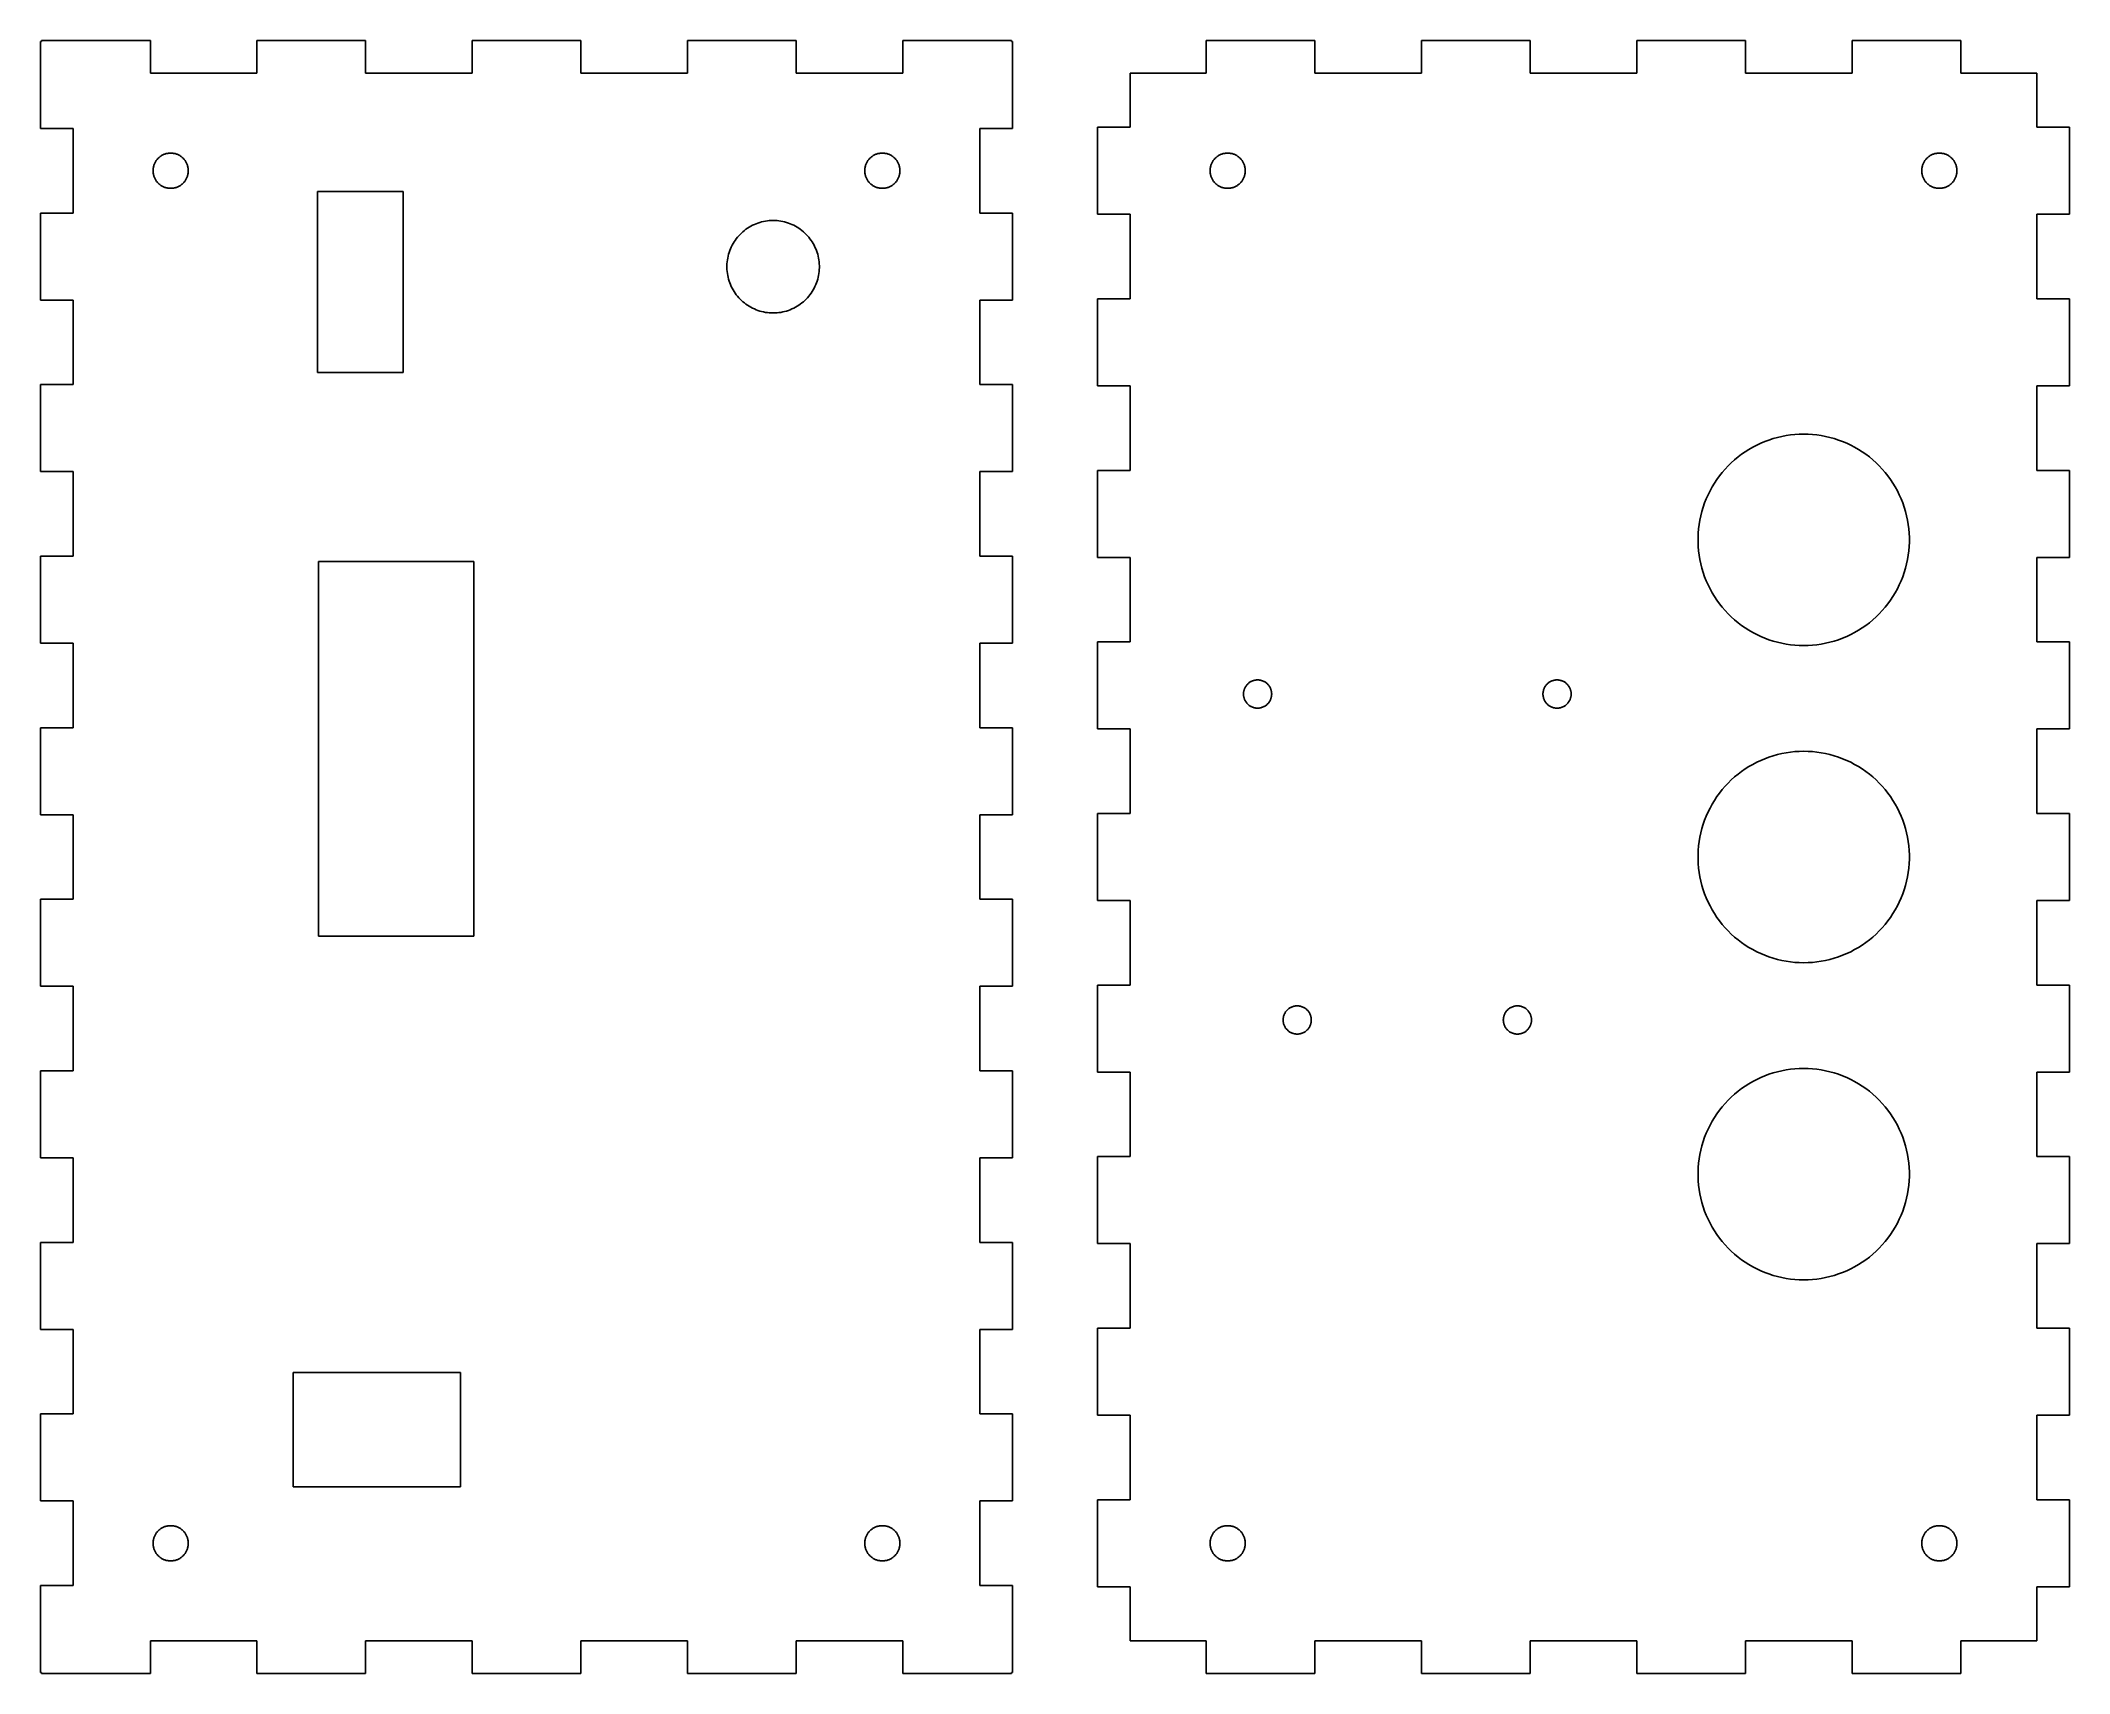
# Model space of a CAD drawing. Header units: metres. Extents: x -115 to 115, y -93 to 93.
import ezdxf

# ---------------------------------------------------------------- set-up
doc = ezdxf.new("R2010")
doc.units = ezdxf.units.M

msp = doc.modelspace()

# ---------------------------------------------------------------- linework, layer by layer
for p, q in [((-115.07, 92.57), (-115.17, 92.57)), ((-115.17, 92.57), (-115.17, 82.6931)), ((-102.708, 92.67), (-115.07, 92.67)), ((-115.07, 92.67), (-115.07, 92.57)), ((-102.708, 88.97), (-102.708, 92.67)), ((-78.2633, 92.67), (-90.6255, 92.67)), ((-90.6255, 92.67), (-90.6255, 88.97)), ((-78.2633, 88.97), (-78.2633, 92.67)), ((-53.8189, 92.67), (-66.1811, 92.67)), ((-66.1811, 92.67), (-66.1811, 88.97)), ((-53.8189, 88.97), (-53.8189, 92.67)), ((-29.3744, 92.67), (-41.7367, 92.67)), ((-41.7367, 92.67), (-41.7367, 88.97)), ((-29.3744, 88.97), (-29.3744, 92.67)), ((-4.92999, 92.67), (-17.2922, 92.67)), ((-17.2922, 92.67), (-17.2922, 88.97)), ((-4.92999, 92.57), (-4.92999, 92.67)), ((-4.82999, 92.57), (-4.92999, 92.57)), ((-4.82999, 82.6931), (-4.82999, 92.57)), ((29.5145, 92.67), (17.1522, 92.67)), ((17.1522, 92.67), (17.1522, 88.97)), ((29.5145, 88.97), (29.5145, 92.67)), ((53.9589, 92.67), (41.5967, 92.67)), ((41.5967, 92.67), (41.5967, 88.97)), ((53.9589, 88.97), (53.9589, 92.67)), ((78.4033, 92.67), (66.0411, 92.67)), ((66.0411, 92.67), (66.0411, 88.97)), ((78.4033, 88.97), (78.4033, 92.67)), ((102.848, 92.67), (90.4855, 92.67)), ((90.4855, 92.67), (90.4855, 88.97)), ((102.848, 88.97), (102.848, 92.67)), ((-90.6255, 88.97), (-102.708, 88.97)), ((-66.1811, 88.97), (-78.2633, 88.97)), ((-41.7367, 88.97), (-53.8189, 88.97)), ((-17.2922, 88.97), (-29.3744, 88.97)), ((17.1522, 88.97), (8.53001, 88.97)), ((8.53001, 88.97), (8.53001, 82.8331)), ((41.5967, 88.97), (29.5145, 88.97)), ((66.0411, 88.97), (53.9589, 88.97)), ((90.4855, 88.97), (78.4033, 88.97)), ((111.47, 88.97), (102.848, 88.97)), ((111.47, 82.8331), (111.47, 88.97)), ((-115.17, 82.6931), (-111.47, 82.6931)), ((-111.47, 82.6931), (-111.47, 73.0963)), ((-8.53, 73.0963), (-8.53, 82.6931)), ((-8.53, 82.6931), (-4.82999, 82.6931)), ((8.53001, 82.8331), (4.83, 82.8331)), ((4.83, 82.8331), (4.83, 72.9563)), ((115.17, 82.8331), (111.47, 82.8331)), ((115.17, 72.9563), (115.17, 82.8331)), ((-102.365, 78.2747), (-102.347, 78.3567)), ((-102.347, 78.3567), (-102.326, 78.4378)), ((-102.326, 78.4378), (-102.302, 78.518)), ((-102.302, 78.518), (-102.275, 78.5971)), ((-102.275, 78.5971), (-102.244, 78.675)), ((-102.244, 78.675), (-102.21, 78.7516)), ((-102.21, 78.7516), (-102.172, 78.8266)), ((-102.172, 78.8266), (-102.132, 78.9)), ((-102.132, 78.9), (-102.089, 78.9716)), ((-102.089, 78.9716), (-102.042, 79.0414)), ((-102.042, 79.0414), (-101.993, 79.1092)), ((-101.993, 79.1092), (-101.941, 79.1748)), ((-101.941, 79.1748), (-101.886, 79.2383)), ((-101.886, 79.2383), (-101.829, 79.2993)), ((-101.829, 79.2993), (-101.769, 79.3579)), ((-101.769, 79.3579), (-101.707, 79.414)), ((-101.707, 79.414), (-101.642, 79.4674)), ((-101.642, 79.4674), (-101.576, 79.518)), ((-101.576, 79.518), (-101.507, 79.5658)), ((-101.507, 79.5658), (-101.436, 79.6107)), ((-101.436, 79.6107), (-101.363, 79.6526)), ((-101.363, 79.6526), (-101.289, 79.6914)), ((-101.289, 79.6914), (-101.213, 79.7271)), ((-101.213, 79.7271), (-101.136, 79.7596)), ((-101.136, 79.7596), (-101.058, 79.7887)), ((-101.058, 79.7887), (-100.978, 79.8146)), ((-100.978, 79.8146), (-100.897, 79.8372)), ((-100.897, 79.8372), (-100.816, 79.8563)), ((-100.816, 79.8563), (-100.734, 79.872)), ((-100.734, 79.872), (-100.651, 79.8842)), ((-100.651, 79.8842), (-100.567, 79.893)), ((-100.567, 79.893), (-100.484, 79.8982)), ((-100.484, 79.8982), (-100.4, 79.9)), ((-100.4, 79.9), (-100.316, 79.8982)), ((-100.316, 79.8982), (-100.233, 79.893)), ((-100.233, 79.893), (-100.149, 79.8842)), ((-100.149, 79.8842), (-100.066, 79.872)), ((-100.066, 79.872), (-99.9841, 79.8563)), ((-99.9841, 79.8563), (-99.9026, 79.8372)), ((-99.9026, 79.8372), (-99.8219, 79.8146)), ((-99.8219, 79.8146), (-99.7422, 79.7887)), ((-99.7422, 79.7887), (-99.6637, 79.7596)), ((-99.6637, 79.7596), (-99.5865, 79.7271)), ((-99.5865, 79.7271), (-99.5107, 79.6914)), ((-99.5107, 79.6914), (-99.4365, 79.6526)), ((-99.4365, 79.6526), (-99.3639, 79.6107)), ((-99.3639, 79.6107), (-99.2932, 79.5658)), ((-99.2932, 79.5658), (-99.2244, 79.518)), ((-99.2244, 79.518), (-99.1577, 79.4674)), ((-99.1577, 79.4674), (-99.0931, 79.414)), ((-99.0931, 79.414), (-99.0309, 79.3579)), ((-99.0309, 79.3579), (-98.971, 79.2993)), ((-98.971, 79.2993), (-98.9137, 79.2383)), ((-98.9137, 79.2383), (-98.8589, 79.1748)), ((-98.8589, 79.1748), (-98.8069, 79.1092)), ((-98.8069, 79.1092), (-98.7577, 79.0414)), ((-98.7577, 79.0414), (-98.7113, 78.9716)), ((-98.7113, 78.9716), (-98.6679, 78.9)), ((-98.6679, 78.9), (-98.6276, 78.8266)), ((-98.6276, 78.8266), (-98.5903, 78.7516)), ((-98.5903, 78.7516), (-98.5562, 78.675)), ((-98.5562, 78.675), (-98.5254, 78.5971)), ((-98.5254, 78.5971), (-98.4979, 78.518)), ((-98.4979, 78.518), (-98.4736, 78.4378)), ((-98.4736, 78.4378), (-98.4528, 78.3567)), ((-98.4528, 78.3567), (-98.4354, 78.2747)), ((-21.5646, 78.2747), (-21.5471, 78.3567)), ((-21.5471, 78.3567), (-21.5263, 78.4378)), ((-21.5263, 78.4378), (-21.5021, 78.518)), ((-21.5021, 78.518), (-21.4746, 78.5971)), ((-21.4746, 78.5971), (-21.4437, 78.675)), ((-21.4437, 78.675), (-21.4097, 78.7515)), ((-21.4097, 78.7515), (-21.3724, 78.8266)), ((-21.3724, 78.8266), (-21.332, 78.9)), ((-21.332, 78.9), (-21.2887, 78.9716)), ((-21.2887, 78.9716), (-21.2423, 79.0414)), ((-21.2423, 79.0414), (-21.1931, 79.1092)), ((-21.1931, 79.1092), (-21.141, 79.1748)), ((-21.141, 79.1748), (-21.0863, 79.2382)), ((-21.0863, 79.2382), (-21.0289, 79.2993)), ((-21.0289, 79.2993), (-20.9691, 79.3579)), ((-20.9691, 79.3579), (-20.9068, 79.414)), ((-20.9068, 79.414), (-20.8423, 79.4674)), ((-20.8423, 79.4674), (-20.7756, 79.518)), ((-20.7756, 79.518), (-20.7068, 79.5658)), ((-20.7068, 79.5658), (-20.636, 79.6107)), ((-20.636, 79.6107), (-20.5635, 79.6526)), ((-20.5635, 79.6526), (-20.4893, 79.6914)), ((-20.4893, 79.6914), (-20.4135, 79.7271)), ((-20.4135, 79.7271), (-20.3362, 79.7595)), ((-20.3362, 79.7595), (-20.2577, 79.7887)), ((-20.2577, 79.7887), (-20.1781, 79.8146)), ((-20.1781, 79.8146), (-20.0974, 79.8371)), ((-20.0974, 79.8371), (-20.0158, 79.8563)), ((-20.0158, 79.8563), (-19.9335, 79.872)), ((-19.9335, 79.872), (-19.8507, 79.8842)), ((-19.8507, 79.8842), (-19.7673, 79.893)), ((-19.7673, 79.893), (-19.6837, 79.8982)), ((-19.6837, 79.8982), (-19.6, 79.9)), ((-19.6, 79.9), (-19.5162, 79.8982)), ((-19.5162, 79.8982), (-19.4326, 79.893)), ((-19.4326, 79.893), (-19.3493, 79.8842)), ((-19.3493, 79.8842), (-19.2664, 79.872)), ((-19.2664, 79.872), (-19.1842, 79.8563)), ((-19.1842, 79.8563), (-19.1026, 79.8371)), ((-19.1026, 79.8371), (-19.0219, 79.8146)), ((-19.0219, 79.8146), (-18.9423, 79.7887)), ((-18.9423, 79.7887), (-18.8637, 79.7595)), ((-18.8637, 79.7595), (-18.7865, 79.7271)), ((-18.7865, 79.7271), (-18.7107, 79.6914)), ((-18.7107, 79.6914), (-18.6365, 79.6526)), ((-18.6365, 79.6526), (-18.5639, 79.6107)), ((-18.5639, 79.6107), (-18.4932, 79.5658)), ((-18.4932, 79.5658), (-18.4244, 79.518)), ((-18.4244, 79.518), (-18.3577, 79.4674)), ((-18.3577, 79.4674), (-18.2932, 79.414)), ((-18.2932, 79.414), (-18.2309, 79.3579)), ((-18.2309, 79.3579), (-18.1711, 79.2993)), ((-18.1711, 79.2993), (-18.1137, 79.2382)), ((-18.1137, 79.2382), (-18.059, 79.1748)), ((-18.059, 79.1748), (-18.0069, 79.1092)), ((-18.0069, 79.1092), (-17.9577, 79.0414)), ((-17.9577, 79.0414), (-17.9113, 78.9716)), ((-17.9113, 78.9716), (-17.8679, 78.9)), ((-17.8679, 78.9), (-17.8276, 78.8266)), ((-17.8276, 78.8266), (-17.7903, 78.7515)), ((-17.7903, 78.7515), (-17.7563, 78.675)), ((-17.7563, 78.675), (-17.7254, 78.5971)), ((-17.7254, 78.5971), (-17.6979, 78.518)), ((-17.6979, 78.518), (-17.6737, 78.4378)), ((-17.6737, 78.4378), (-17.6528, 78.3567)), ((-17.6528, 78.3567), (-17.6354, 78.2747)), ((17.6354, 78.2747), (17.6528, 78.3567)), ((17.6528, 78.3567), (17.6737, 78.4378)), ((17.6737, 78.4378), (17.6979, 78.518)), ((17.6979, 78.518), (17.7254, 78.5971)), ((17.7254, 78.5971), (17.7563, 78.675)), ((17.7563, 78.675), (17.7904, 78.7516)), ((17.7904, 78.7516), (17.8276, 78.8266)), ((17.8276, 78.8266), (17.868, 78.9)), ((17.868, 78.9), (17.9113, 78.9716)), ((17.9113, 78.9716), (17.9577, 79.0414)), ((17.9577, 79.0414), (18.0069, 79.1092)), ((18.0069, 79.1092), (18.059, 79.1748)), ((18.059, 79.1748), (18.1137, 79.2383)), ((18.1137, 79.2383), (18.1711, 79.2993)), ((18.1711, 79.2993), (18.2309, 79.3579)), ((18.2309, 79.3579), (18.2932, 79.414)), ((18.2932, 79.414), (18.3577, 79.4674)), ((18.3577, 79.4674), (18.4244, 79.518)), ((18.4244, 79.518), (18.4932, 79.5658)), ((18.4932, 79.5658), (18.5639, 79.6107)), ((18.5639, 79.6107), (18.6365, 79.6526)), ((18.6365, 79.6526), (18.7107, 79.6914)), ((18.7107, 79.6914), (18.7865, 79.7271)), ((18.7865, 79.7271), (18.8638, 79.7596)), ((18.8638, 79.7596), (18.9423, 79.7887)), ((18.9423, 79.7887), (19.0219, 79.8146)), ((19.0219, 79.8146), (19.1026, 79.8372)), ((19.1026, 79.8372), (19.1842, 79.8563)), ((19.1842, 79.8563), (19.2665, 79.872)), ((19.2665, 79.872), (19.3493, 79.8842)), ((19.3493, 79.8842), (19.4326, 79.893)), ((19.4326, 79.893), (19.5163, 79.8982)), ((19.5163, 79.8982), (19.6, 79.9)), ((19.6, 79.9), (19.6838, 79.8982)), ((19.6838, 79.8982), (19.7674, 79.893)), ((19.7674, 79.893), (19.8507, 79.8842)), ((19.8507, 79.8842), (19.9335, 79.872)), ((19.9335, 79.872), (20.0158, 79.8563)), ((20.0158, 79.8563), (20.0974, 79.8372)), ((20.0974, 79.8372), (20.1781, 79.8146)), ((20.1781, 79.8146), (20.2577, 79.7887)), ((20.2577, 79.7887), (20.3363, 79.7596)), ((20.3363, 79.7596), (20.4135, 79.7271)), ((20.4135, 79.7271), (20.4893, 79.6914)), ((20.4893, 79.6914), (20.5635, 79.6526)), ((20.5635, 79.6526), (20.6361, 79.6107)), ((20.6361, 79.6107), (20.7068, 79.5658)), ((20.7068, 79.5658), (20.7756, 79.518)), ((20.7756, 79.518), (20.8423, 79.4674)), ((20.8423, 79.4674), (20.9068, 79.414)), ((20.9068, 79.414), (20.9691, 79.3579)), ((20.9691, 79.3579), (21.0289, 79.2993)), ((21.0289, 79.2993), (21.0863, 79.2383)), ((21.0863, 79.2383), (21.141, 79.1748)), ((21.141, 79.1748), (21.1931, 79.1092)), ((21.1931, 79.1092), (21.2423, 79.0414)), ((21.2423, 79.0414), (21.2887, 78.9716)), ((21.2887, 78.9716), (21.3321, 78.9)), ((21.3321, 78.9), (21.3724, 78.8266)), ((21.3724, 78.8266), (21.4097, 78.7516)), ((21.4097, 78.7516), (21.4437, 78.675)), ((21.4437, 78.675), (21.4746, 78.5971)), ((21.4746, 78.5971), (21.5021, 78.518)), ((21.5021, 78.518), (21.5263, 78.4378)), ((21.5263, 78.4378), (21.5472, 78.3567)), ((21.5472, 78.3567), (21.5646, 78.2747)), ((98.4354, 78.2747), (98.4528, 78.3567)), ((98.4528, 78.3567), (98.4737, 78.4378)), ((98.4737, 78.4378), (98.4979, 78.518)), ((98.4979, 78.518), (98.5254, 78.5971)), ((98.5254, 78.5971), (98.5563, 78.675)), ((98.5563, 78.675), (98.5903, 78.7515)), ((98.5903, 78.7515), (98.6276, 78.8266)), ((98.6276, 78.8266), (98.6679, 78.9)), ((98.6679, 78.9), (98.7113, 78.9716)), ((98.7113, 78.9716), (98.7577, 79.0414)), ((98.7577, 79.0414), (98.8069, 79.1092)), ((98.8069, 79.1092), (98.859, 79.1748)), ((98.859, 79.1748), (98.9137, 79.2382)), ((98.9137, 79.2382), (98.9711, 79.2993)), ((98.9711, 79.2993), (99.0309, 79.3579)), ((99.0309, 79.3579), (99.0932, 79.414)), ((99.0932, 79.414), (99.1577, 79.4674)), ((99.1577, 79.4674), (99.2244, 79.518)), ((99.2244, 79.518), (99.2932, 79.5658)), ((99.2932, 79.5658), (99.3639, 79.6107)), ((99.3639, 79.6107), (99.4365, 79.6526)), ((99.4365, 79.6526), (99.5107, 79.6914)), ((99.5107, 79.6914), (99.5865, 79.7271)), ((99.5865, 79.7271), (99.6637, 79.7595)), ((99.6637, 79.7595), (99.7423, 79.7887)), ((99.7423, 79.7887), (99.8219, 79.8146)), ((99.8219, 79.8146), (99.9026, 79.8371)), ((99.9026, 79.8371), (99.9842, 79.8563)), ((99.9842, 79.8563), (100.066, 79.872)), ((100.066, 79.872), (100.149, 79.8842)), ((100.149, 79.8842), (100.233, 79.893)), ((100.233, 79.893), (100.316, 79.8982)), ((100.316, 79.8982), (100.4, 79.9)), ((100.4, 79.9), (100.484, 79.8982)), ((100.484, 79.8982), (100.567, 79.893)), ((100.567, 79.893), (100.651, 79.8842)), ((100.651, 79.8842), (100.734, 79.872)), ((100.734, 79.872), (100.816, 79.8563)), ((100.816, 79.8563), (100.897, 79.8371)), ((100.897, 79.8371), (100.978, 79.8146)), ((100.978, 79.8146), (101.058, 79.7887)), ((101.058, 79.7887), (101.136, 79.7595)), ((101.136, 79.7595), (101.213, 79.7271)), ((101.213, 79.7271), (101.289, 79.6914)), ((101.289, 79.6914), (101.363, 79.6526)), ((101.363, 79.6526), (101.436, 79.6107)), ((101.436, 79.6107), (101.507, 79.5658)), ((101.507, 79.5658), (101.576, 79.518)), ((101.576, 79.518), (101.642, 79.4674)), ((101.642, 79.4674), (101.707, 79.414)), ((101.707, 79.414), (101.769, 79.3579)), ((101.769, 79.3579), (101.829, 79.2993)), ((101.829, 79.2993), (101.886, 79.2382)), ((101.886, 79.2382), (101.941, 79.1748)), ((101.941, 79.1748), (101.993, 79.1092)), ((101.993, 79.1092), (102.042, 79.0414)), ((102.042, 79.0414), (102.089, 78.9716)), ((102.089, 78.9716), (102.132, 78.9)), ((102.132, 78.9), (102.172, 78.8266)), ((102.172, 78.8266), (102.21, 78.7515)), ((102.21, 78.7515), (102.244, 78.675)), ((102.244, 78.675), (102.275, 78.5971)), ((102.275, 78.5971), (102.302, 78.518)), ((102.302, 78.518), (102.326, 78.4378)), ((102.326, 78.4378), (102.347, 78.3567)), ((102.347, 78.3567), (102.365, 78.2747)), ((-102.4, 77.9419), (-102.396, 78.0256)), ((-102.4, 77.8581), (-102.4, 77.9419)), ((-102.396, 77.7744), (-102.4, 77.8581)), ((-102.396, 78.0256), (-102.389, 78.1091)), ((-102.389, 77.6909), (-102.396, 77.7744)), ((-102.389, 78.1091), (-102.379, 78.1922)), ((-102.379, 77.6078), (-102.389, 77.6909)), ((-102.379, 78.1922), (-102.365, 78.2747)), ((-102.365, 77.5252), (-102.379, 77.6078)), ((-102.347, 77.4433), (-102.365, 77.5252)), ((-102.326, 77.3622), (-102.347, 77.4433)), ((-102.302, 77.282), (-102.326, 77.3622)), ((-102.275, 77.2029), (-102.302, 77.282)), ((-102.244, 77.125), (-102.275, 77.2029)), ((-102.21, 77.0484), (-102.244, 77.125)), ((-102.172, 76.9734), (-102.21, 77.0484)), ((-102.132, 76.9), (-102.172, 76.9734)), ((-102.089, 76.8283), (-102.132, 76.9)), ((-102.042, 76.7586), (-102.089, 76.8283)), ((-101.993, 76.6908), (-102.042, 76.7586)), ((-101.941, 76.6251), (-101.993, 76.6908)), ((-101.886, 76.5617), (-101.941, 76.6251)), ((-101.829, 76.5007), (-101.886, 76.5617)), ((-101.769, 76.4421), (-101.829, 76.5007)), ((-101.707, 76.386), (-101.769, 76.4421)), ((-101.642, 76.3326), (-101.707, 76.386)), ((-101.576, 76.282), (-101.642, 76.3326)), ((-101.507, 76.2341), (-101.576, 76.282)), ((-101.436, 76.1893), (-101.507, 76.2341)), ((-101.363, 76.1474), (-101.436, 76.1893)), ((-101.289, 76.1086), (-101.363, 76.1474)), ((-101.213, 76.0729), (-101.289, 76.1086)), ((-101.136, 76.0404), (-101.213, 76.0729)), ((-101.058, 76.0112), (-101.136, 76.0404)), ((-99.6637, 76.0404), (-99.7422, 76.0112)), ((-99.5865, 76.0729), (-99.6637, 76.0404)), ((-99.5107, 76.1086), (-99.5865, 76.0729)), ((-99.4365, 76.1474), (-99.5107, 76.1086)), ((-99.3639, 76.1893), (-99.4365, 76.1474)), ((-99.2932, 76.2341), (-99.3639, 76.1893)), ((-99.2244, 76.282), (-99.2932, 76.2341)), ((-99.1577, 76.3326), (-99.2244, 76.282)), ((-99.0931, 76.386), (-99.1577, 76.3326)), ((-99.0309, 76.4421), (-99.0931, 76.386)), ((-98.971, 76.5007), (-99.0309, 76.4421)), ((-98.9137, 76.5617), (-98.971, 76.5007)), ((-98.8589, 76.6251), (-98.9137, 76.5617)), ((-98.8069, 76.6908), (-98.8589, 76.6251)), ((-98.7577, 76.7586), (-98.8069, 76.6908)), ((-98.7113, 76.8283), (-98.7577, 76.7586)), ((-98.6679, 76.9), (-98.7113, 76.8283)), ((-98.6276, 76.9734), (-98.6679, 76.9)), ((-98.5903, 77.0484), (-98.6276, 76.9734)), ((-98.5562, 77.125), (-98.5903, 77.0484)), ((-98.5254, 77.2029), (-98.5562, 77.125)), ((-98.4979, 77.282), (-98.5254, 77.2029)), ((-98.4736, 77.3622), (-98.4979, 77.282)), ((-98.4528, 77.4433), (-98.4736, 77.3622)), ((-98.4354, 77.5252), (-98.4528, 77.4433)), ((-98.4354, 78.2747), (-98.4214, 78.1922)), ((-98.4214, 77.6078), (-98.4354, 77.5252)), ((-98.4214, 78.1922), (-98.4109, 78.1091)), ((-98.4109, 77.6909), (-98.4214, 77.6078)), ((-98.4109, 78.1091), (-98.4039, 78.0256)), ((-98.4039, 77.7744), (-98.4109, 77.6909)), ((-98.4039, 78.0256), (-98.4004, 77.9419)), ((-98.4004, 77.8581), (-98.4039, 77.7744)), ((-98.4004, 77.9419), (-98.4004, 77.8581)), ((-21.5995, 77.9419), (-21.596, 78.0256)), ((-21.5995, 77.8581), (-21.5995, 77.9419)), ((-21.596, 77.7744), (-21.5995, 77.8581)), ((-21.596, 78.0256), (-21.589, 78.109)), ((-21.589, 77.6909), (-21.596, 77.7744)), ((-21.589, 78.109), (-21.5785, 78.1921)), ((-21.5785, 77.6078), (-21.589, 77.6909)), ((-21.5785, 78.1921), (-21.5646, 78.2747)), ((-21.5646, 77.5252), (-21.5785, 77.6078)), ((-21.5471, 77.4433), (-21.5646, 77.5252)), ((-21.5263, 77.3621), (-21.5471, 77.4433)), ((-21.5021, 77.2819), (-21.5263, 77.3621)), ((-21.4746, 77.2028), (-21.5021, 77.2819)), ((-21.4437, 77.1249), (-21.4746, 77.2028)), ((-21.4097, 77.0484), (-21.4437, 77.1249)), ((-21.3724, 76.9734), (-21.4097, 77.0484)), ((-21.332, 76.9), (-21.3724, 76.9734)), ((-21.2887, 76.8283), (-21.332, 76.9)), ((-21.2423, 76.7585), (-21.2887, 76.8283)), ((-21.1931, 76.6908), (-21.2423, 76.7585)), ((-21.141, 76.6251), (-21.1931, 76.6908)), ((-21.0863, 76.5617), (-21.141, 76.6251)), ((-21.0289, 76.5007), (-21.0863, 76.5617)), ((-20.9691, 76.442), (-21.0289, 76.5007)), ((-20.9068, 76.386), (-20.9691, 76.442)), ((-20.8423, 76.3326), (-20.9068, 76.386)), ((-20.7756, 76.2819), (-20.8423, 76.3326)), ((-20.7068, 76.2341), (-20.7756, 76.2819)), ((-20.636, 76.1893), (-20.7068, 76.2341)), ((-20.5635, 76.1474), (-20.636, 76.1893)), ((-20.4893, 76.1086), (-20.5635, 76.1474)), ((-20.4135, 76.0729), (-20.4893, 76.1086)), ((-20.3362, 76.0404), (-20.4135, 76.0729)), ((-20.2577, 76.0112), (-20.3362, 76.0404)), ((-18.8637, 76.0404), (-18.9423, 76.0112)), ((-18.7865, 76.0729), (-18.8637, 76.0404)), ((-18.7107, 76.1086), (-18.7865, 76.0729)), ((-18.6365, 76.1474), (-18.7107, 76.1086)), ((-18.5639, 76.1893), (-18.6365, 76.1474)), ((-18.4932, 76.2341), (-18.5639, 76.1893)), ((-18.4244, 76.2819), (-18.4932, 76.2341)), ((-18.3577, 76.3326), (-18.4244, 76.2819)), ((-18.2932, 76.386), (-18.3577, 76.3326)), ((-18.2309, 76.442), (-18.2932, 76.386)), ((-18.1711, 76.5007), (-18.2309, 76.442)), ((-18.1137, 76.5617), (-18.1711, 76.5007)), ((-18.059, 76.6251), (-18.1137, 76.5617)), ((-18.0069, 76.6908), (-18.059, 76.6251)), ((-17.9577, 76.7585), (-18.0069, 76.6908)), ((-17.9113, 76.8283), (-17.9577, 76.7585)), ((-17.8679, 76.9), (-17.9113, 76.8283)), ((-17.8276, 76.9734), (-17.8679, 76.9)), ((-17.7903, 77.0484), (-17.8276, 76.9734)), ((-17.7563, 77.1249), (-17.7903, 77.0484)), ((-17.7254, 77.2028), (-17.7563, 77.1249)), ((-17.6979, 77.2819), (-17.7254, 77.2028)), ((-17.6737, 77.3621), (-17.6979, 77.2819)), ((-17.6528, 77.4433), (-17.6737, 77.3621)), ((-17.6354, 77.5252), (-17.6528, 77.4433)), ((-17.6354, 78.2747), (-17.6214, 78.1921)), ((-17.6214, 77.6078), (-17.6354, 77.5252)), ((-17.6214, 78.1921), (-17.6109, 78.109)), ((-17.6109, 77.6909), (-17.6214, 77.6078)), ((-17.6109, 78.109), (-17.6039, 78.0256)), ((-17.6039, 77.7744), (-17.6109, 77.6909)), ((-17.6039, 78.0256), (-17.6004, 77.9419)), ((-17.6004, 77.8581), (-17.6039, 77.7744)), ((-17.6004, 77.9419), (-17.6004, 77.8581)), ((17.6004, 77.9419), (17.604, 78.0256)), ((17.6004, 77.8581), (17.6004, 77.9419)), ((17.604, 77.7744), (17.6004, 77.8581)), ((17.604, 78.0256), (17.611, 78.1091)), ((17.611, 77.6909), (17.604, 77.7744)), ((17.611, 78.1091), (17.6215, 78.1922)), ((17.6215, 77.6078), (17.611, 77.6909)), ((17.6215, 78.1922), (17.6354, 78.2747)), ((17.6354, 77.5252), (17.6215, 77.6078)), ((17.6528, 77.4433), (17.6354, 77.5252)), ((17.6737, 77.3622), (17.6528, 77.4433)), ((17.6979, 77.282), (17.6737, 77.3622)), ((17.7254, 77.2029), (17.6979, 77.282)), ((17.7563, 77.125), (17.7254, 77.2029)), ((17.7904, 77.0484), (17.7563, 77.125)), ((17.8276, 76.9734), (17.7904, 77.0484)), ((17.868, 76.9), (17.8276, 76.9734)), ((17.9113, 76.8283), (17.868, 76.9)), ((17.9577, 76.7586), (17.9113, 76.8283)), ((18.0069, 76.6908), (17.9577, 76.7586)), ((18.059, 76.6251), (18.0069, 76.6908)), ((18.1137, 76.5617), (18.059, 76.6251)), ((18.1711, 76.5007), (18.1137, 76.5617)), ((18.2309, 76.4421), (18.1711, 76.5007)), ((18.2932, 76.386), (18.2309, 76.4421)), ((18.3577, 76.3326), (18.2932, 76.386)), ((18.4244, 76.282), (18.3577, 76.3326)), ((18.4932, 76.2341), (18.4244, 76.282)), ((18.5639, 76.1893), (18.4932, 76.2341)), ((18.6365, 76.1474), (18.5639, 76.1893)), ((18.7107, 76.1086), (18.6365, 76.1474)), ((18.7865, 76.0729), (18.7107, 76.1086)), ((18.8638, 76.0404), (18.7865, 76.0729)), ((18.9423, 76.0112), (18.8638, 76.0404)), ((20.3363, 76.0404), (20.2577, 76.0112)), ((20.4135, 76.0729), (20.3363, 76.0404)), ((20.4893, 76.1086), (20.4135, 76.0729)), ((20.5635, 76.1474), (20.4893, 76.1086)), ((20.6361, 76.1893), (20.5635, 76.1474)), ((20.7068, 76.2341), (20.6361, 76.1893)), ((20.7756, 76.282), (20.7068, 76.2341)), ((20.8423, 76.3326), (20.7756, 76.282)), ((20.9068, 76.386), (20.8423, 76.3326)), ((20.9691, 76.4421), (20.9068, 76.386)), ((21.0289, 76.5007), (20.9691, 76.4421)), ((21.0863, 76.5617), (21.0289, 76.5007)), ((21.141, 76.6251), (21.0863, 76.5617)), ((21.1931, 76.6908), (21.141, 76.6251)), ((21.2423, 76.7586), (21.1931, 76.6908)), ((21.2887, 76.8283), (21.2423, 76.7586)), ((21.3321, 76.9), (21.2887, 76.8283)), ((21.3724, 76.9734), (21.3321, 76.9)), ((21.4097, 77.0484), (21.3724, 76.9734)), ((21.4437, 77.125), (21.4097, 77.0484)), ((21.4746, 77.2029), (21.4437, 77.125)), ((21.5021, 77.282), (21.4746, 77.2029)), ((21.5263, 77.3622), (21.5021, 77.282)), ((21.5472, 77.4433), (21.5263, 77.3622)), ((21.5646, 77.5252), (21.5472, 77.4433)), ((21.5646, 78.2747), (21.5786, 78.1922)), ((21.5786, 77.6078), (21.5646, 77.5252)), ((21.5786, 78.1922), (21.5891, 78.1091)), ((21.5891, 77.6909), (21.5786, 77.6078)), ((21.5891, 78.1091), (21.5961, 78.0256)), ((21.5961, 77.7744), (21.5891, 77.6909)), ((21.5961, 78.0256), (21.5996, 77.9419)), ((21.5996, 77.8581), (21.5961, 77.7744)), ((21.5996, 77.9419), (21.5996, 77.8581)), ((98.4004, 77.9419), (98.4039, 78.0256)), ((98.4004, 77.8581), (98.4004, 77.9419)), ((98.4039, 77.7744), (98.4004, 77.8581)), ((98.4039, 78.0256), (98.4109, 78.109)), ((98.4109, 77.6909), (98.4039, 77.7744)), ((98.4109, 78.109), (98.4214, 78.1921)), ((98.4214, 77.6078), (98.4109, 77.6909)), ((98.4214, 78.1921), (98.4354, 78.2747)), ((98.4354, 77.5252), (98.4214, 77.6078)), ((98.4528, 77.4433), (98.4354, 77.5252)), ((98.4737, 77.3621), (98.4528, 77.4433)), ((98.4979, 77.2819), (98.4737, 77.3621)), ((98.5254, 77.2028), (98.4979, 77.2819)), ((98.5563, 77.1249), (98.5254, 77.2028)), ((98.5903, 77.0484), (98.5563, 77.1249)), ((98.6276, 76.9734), (98.5903, 77.0484)), ((98.6679, 76.9), (98.6276, 76.9734)), ((98.7113, 76.8283), (98.6679, 76.9)), ((98.7577, 76.7585), (98.7113, 76.8283)), ((98.8069, 76.6908), (98.7577, 76.7585)), ((98.859, 76.6251), (98.8069, 76.6908)), ((98.9137, 76.5617), (98.859, 76.6251)), ((98.9711, 76.5007), (98.9137, 76.5617)), ((99.0309, 76.442), (98.9711, 76.5007)), ((99.0932, 76.386), (99.0309, 76.442)), ((99.1577, 76.3326), (99.0932, 76.386)), ((99.2244, 76.2819), (99.1577, 76.3326)), ((99.2932, 76.2341), (99.2244, 76.2819)), ((99.3639, 76.1893), (99.2932, 76.2341)), ((99.4365, 76.1474), (99.3639, 76.1893)), ((99.5107, 76.1086), (99.4365, 76.1474)), ((99.5865, 76.0729), (99.5107, 76.1086)), ((99.6637, 76.0404), (99.5865, 76.0729)), ((99.7423, 76.0112), (99.6637, 76.0404)), ((101.136, 76.0404), (101.058, 76.0112)), ((101.213, 76.0729), (101.136, 76.0404)), ((101.289, 76.1086), (101.213, 76.0729)), ((101.363, 76.1474), (101.289, 76.1086)), ((101.436, 76.1893), (101.363, 76.1474)), ((101.507, 76.2341), (101.436, 76.1893)), ((101.576, 76.2819), (101.507, 76.2341)), ((101.642, 76.3326), (101.576, 76.2819)), ((101.707, 76.386), (101.642, 76.3326)), ((101.769, 76.442), (101.707, 76.386)), ((101.829, 76.5007), (101.769, 76.442)), ((101.886, 76.5617), (101.829, 76.5007)), ((101.941, 76.6251), (101.886, 76.5617)), ((101.993, 76.6908), (101.941, 76.6251)), ((102.042, 76.7585), (101.993, 76.6908)), ((102.089, 76.8283), (102.042, 76.7585)), ((102.132, 76.9), (102.089, 76.8283)), ((102.172, 76.9734), (102.132, 76.9)), ((102.21, 77.0484), (102.172, 76.9734)), ((102.244, 77.1249), (102.21, 77.0484)), ((102.275, 77.2028), (102.244, 77.1249)), ((102.302, 77.2819), (102.275, 77.2028)), ((102.326, 77.3621), (102.302, 77.2819)), ((102.347, 77.4433), (102.326, 77.3621)), ((102.365, 77.5252), (102.347, 77.4433)), ((102.365, 78.2747), (102.379, 78.1921)), ((102.379, 77.6078), (102.365, 77.5252)), ((102.379, 78.1921), (102.389, 78.109)), ((102.389, 77.6909), (102.379, 77.6078)), ((102.389, 78.109), (102.396, 78.0256)), ((102.396, 77.7744), (102.389, 77.6909)), ((102.396, 78.0256), (102.4, 77.9419)), ((102.4, 77.8581), (102.396, 77.7744)), ((102.4, 77.9419), (102.4, 77.8581)), ((-100.978, 75.9854), (-101.058, 76.0112)), ((-100.897, 75.9628), (-100.978, 75.9854)), ((-100.816, 75.9437), (-100.897, 75.9628)), ((-100.734, 75.928), (-100.816, 75.9437)), ((-100.651, 75.9158), (-100.734, 75.928)), ((-100.567, 75.907), (-100.651, 75.9158)), ((-100.484, 75.9017), (-100.567, 75.907)), ((-100.4, 75.9), (-100.484, 75.9017)), ((-100.316, 75.9017), (-100.4, 75.9)), ((-100.233, 75.907), (-100.316, 75.9017)), ((-100.149, 75.9158), (-100.233, 75.907)), ((-100.066, 75.928), (-100.149, 75.9158)), ((-99.9841, 75.9437), (-100.066, 75.928)), ((-99.9026, 75.9628), (-99.9841, 75.9437)), ((-99.8219, 75.9854), (-99.9026, 75.9628)), ((-99.7422, 76.0112), (-99.8219, 75.9854)), ((-83.73, 55), (-83.73, 75.53)), ((-83.73, 75.53), (-74, 75.53)), ((-74, 75.53), (-74, 55)), ((-20.1781, 75.9853), (-20.2577, 76.0112)), ((-20.0974, 75.9628), (-20.1781, 75.9853)), ((-20.0158, 75.9437), (-20.0974, 75.9628)), ((-19.9335, 75.928), (-20.0158, 75.9437)), ((-19.8507, 75.9157), (-19.9335, 75.928)), ((-19.7673, 75.907), (-19.8507, 75.9157)), ((-19.6837, 75.9017), (-19.7673, 75.907)), ((-19.6, 75.9), (-19.6837, 75.9017)), ((-19.5162, 75.9017), (-19.6, 75.9)), ((-19.4326, 75.907), (-19.5162, 75.9017)), ((-19.3493, 75.9157), (-19.4326, 75.907)), ((-19.2664, 75.928), (-19.3493, 75.9157)), ((-19.1842, 75.9437), (-19.2664, 75.928)), ((-19.1026, 75.9628), (-19.1842, 75.9437)), ((-19.0219, 75.9853), (-19.1026, 75.9628)), ((-18.9423, 76.0112), (-19.0219, 75.9853)), ((19.0219, 75.9854), (18.9423, 76.0112)), ((19.1026, 75.9628), (19.0219, 75.9854)), ((19.1842, 75.9437), (19.1026, 75.9628)), ((19.2665, 75.928), (19.1842, 75.9437)), ((19.3493, 75.9158), (19.2665, 75.928)), ((19.4326, 75.907), (19.3493, 75.9158)), ((19.5163, 75.9017), (19.4326, 75.907)), ((19.6, 75.9), (19.5163, 75.9017)), ((19.6838, 75.9017), (19.6, 75.9)), ((19.7674, 75.907), (19.6838, 75.9017)), ((19.8507, 75.9158), (19.7674, 75.907)), ((19.9335, 75.928), (19.8507, 75.9158)), ((20.0158, 75.9437), (19.9335, 75.928)), ((20.0974, 75.9628), (20.0158, 75.9437)), ((20.1781, 75.9854), (20.0974, 75.9628)), ((20.2577, 76.0112), (20.1781, 75.9854)), ((99.8219, 75.9853), (99.7423, 76.0112)), ((99.9026, 75.9628), (99.8219, 75.9853)), ((99.9842, 75.9437), (99.9026, 75.9628)), ((100.066, 75.928), (99.9842, 75.9437)), ((100.149, 75.9157), (100.066, 75.928)), ((100.233, 75.907), (100.149, 75.9157)), ((100.316, 75.9017), (100.233, 75.907)), ((100.4, 75.9), (100.316, 75.9017)), ((100.484, 75.9017), (100.4, 75.9)), ((100.567, 75.907), (100.484, 75.9017)), ((100.651, 75.9157), (100.567, 75.907)), ((100.734, 75.928), (100.651, 75.9157)), ((100.816, 75.9437), (100.734, 75.928)), ((100.897, 75.9628), (100.816, 75.9437)), ((100.978, 75.9853), (100.897, 75.9628)), ((101.058, 76.0112), (100.978, 75.9853)), ((-111.47, 73.0963), (-115.17, 73.0963)), ((-115.17, 73.0963), (-115.17, 63.2195)), ((-34.9053, 71.3728), (-34.7196, 71.4907)), ((-34.7196, 71.4907), (-34.5292, 71.6006)), ((-34.5292, 71.6006), (-34.3343, 71.7025)), ((-34.3343, 71.7025), (-34.1354, 71.7961)), ((-34.1354, 71.7961), (-33.9326, 71.8813)), ((-33.9326, 71.8813), (-33.7265, 71.958)), ((-33.7265, 71.958), (-33.5174, 72.0259)), ((-33.5174, 72.0259), (-33.3056, 72.0851)), ((-33.3056, 72.0851), (-33.0915, 72.1353)), ((-33.0915, 72.1353), (-32.8755, 72.1765)), ((-32.8755, 72.1765), (-32.658, 72.2086)), ((-32.658, 72.2086), (-32.4393, 72.2316)), ((-32.4393, 72.2316), (-32.2198, 72.2454)), ((-32.2198, 72.2454), (-32, 72.25)), ((-32, 72.25), (-31.7802, 72.2454)), ((-31.7802, 72.2454), (-31.5607, 72.2316)), ((-31.5607, 72.2316), (-31.342, 72.2086)), ((-31.342, 72.2086), (-31.1245, 72.1765)), ((-31.1245, 72.1765), (-30.9085, 72.1353)), ((-30.9085, 72.1353), (-30.6944, 72.0851)), ((-30.6944, 72.0851), (-30.4826, 72.0259)), ((-30.4826, 72.0259), (-30.2734, 71.958)), ((-30.2734, 71.958), (-30.0673, 71.8813)), ((-30.0673, 71.8813), (-29.8646, 71.7961)), ((-29.8646, 71.7961), (-29.6657, 71.7025)), ((-29.6657, 71.7025), (-29.4708, 71.6006)), ((-29.4708, 71.6006), (-29.2803, 71.4907)), ((-29.2803, 71.4907), (-29.0947, 71.3728)), ((-4.82999, 73.0963), (-8.53, 73.0963)), ((-4.82999, 63.2195), (-4.82999, 73.0963)), ((4.83, 72.9563), (8.53001, 72.9563)), ((8.53001, 72.9563), (8.53001, 63.3595)), ((111.47, 63.3595), (111.47, 72.9563)), ((111.47, 72.9563), (115.17, 72.9563)), ((-36.8398, 69.0345), (-36.7503, 69.2353)), ((-36.7503, 69.2353), (-36.6526, 69.4323)), ((-36.6526, 69.4323), (-36.5466, 69.625)), ((-36.5466, 69.625), (-36.4327, 69.8131)), ((-36.4327, 69.8131), (-36.311, 69.9962)), ((-36.311, 69.9962), (-36.1818, 70.1741)), ((-36.1818, 70.1741), (-36.0452, 70.3465)), ((-36.0452, 70.3465), (-35.9015, 70.5129)), ((-35.9015, 70.5129), (-35.751, 70.6732)), ((-35.751, 70.6732), (-35.5939, 70.8271)), ((-35.5939, 70.8271), (-35.4305, 70.9742)), ((-35.4305, 70.9742), (-35.261, 71.1144)), ((-35.261, 71.1144), (-35.0859, 71.2473)), ((-35.0859, 71.2473), (-34.9053, 71.3728)), ((-29.0947, 71.3728), (-28.9141, 71.2473)), ((-28.9141, 71.2473), (-28.739, 71.1144)), ((-28.739, 71.1144), (-28.5695, 70.9742)), ((-28.5695, 70.9742), (-28.4061, 70.8271)), ((-28.4061, 70.8271), (-28.249, 70.6732)), ((-28.249, 70.6732), (-28.0985, 70.5129)), ((-28.0985, 70.5129), (-27.9548, 70.3465)), ((-27.9548, 70.3465), (-27.8182, 70.1741)), ((-27.8182, 70.1741), (-27.689, 69.9962)), ((-27.689, 69.9962), (-27.5673, 69.8131)), ((-27.5673, 69.8131), (-27.4534, 69.625)), ((-27.4534, 69.625), (-27.3474, 69.4323)), ((-27.3474, 69.4323), (-27.2496, 69.2353)), ((-27.2496, 69.2353), (-27.1602, 69.0344)), ((-37.2488, 67.1099), (-37.2396, 67.3296)), ((-37.2488, 66.89), (-37.2488, 67.1099)), ((-37.2396, 66.6703), (-37.2488, 66.89)), ((-37.2396, 67.3296), (-37.2212, 67.5488)), ((-37.2212, 67.5488), (-37.1937, 67.7669)), ((-37.1937, 67.7669), (-37.157, 67.9837)), ((-37.157, 67.9837), (-37.1113, 68.1988)), ((-37.1113, 68.1988), (-37.0566, 68.4118)), ((-37.0566, 68.4118), (-36.993, 68.6223)), ((-36.993, 68.6223), (-36.9207, 68.83)), ((-36.9207, 68.83), (-36.8398, 69.0345)), ((-27.1602, 69.0344), (-27.0793, 68.83)), ((-27.0793, 68.83), (-27.0069, 68.6223)), ((-27.0069, 68.6223), (-26.9434, 68.4118)), ((-26.9434, 68.4118), (-26.8887, 68.1988)), ((-26.8887, 68.1988), (-26.843, 67.9837)), ((-26.843, 67.9837), (-26.8063, 67.7669)), ((-26.8063, 67.7669), (-26.7787, 67.5488)), ((-26.7787, 67.5488), (-26.7603, 67.3296)), ((-26.7603, 67.3296), (-26.7511, 67.1099)), ((-26.7511, 66.89), (-26.7603, 66.6703)), ((-26.7511, 67.1099), (-26.7511, 66.89)), ((-37.2212, 66.4512), (-37.2396, 66.6703)), ((-37.1937, 66.2331), (-37.2212, 66.4512)), ((-37.157, 66.0162), (-37.1937, 66.2331)), ((-37.1113, 65.8011), (-37.157, 66.0162)), ((-37.0566, 65.5882), (-37.1113, 65.8011)), ((-36.993, 65.3777), (-37.0566, 65.5882)), ((-36.9207, 65.17), (-36.993, 65.3777)), ((-36.8398, 64.9655), (-36.9207, 65.17)), ((-36.7503, 64.7646), (-36.8398, 64.9655)), ((-36.6526, 64.5677), (-36.7503, 64.7646)), ((-36.5466, 64.375), (-36.6526, 64.5677)), ((-27.3474, 64.5677), (-27.4534, 64.375)), ((-27.2496, 64.7646), (-27.3474, 64.5677)), ((-27.1602, 64.9655), (-27.2496, 64.7646)), ((-27.0793, 65.17), (-27.1602, 64.9655)), ((-27.0069, 65.3776), (-27.0793, 65.17)), ((-26.9434, 65.5882), (-27.0069, 65.3776)), ((-26.8887, 65.8011), (-26.9434, 65.5882)), ((-26.843, 66.0162), (-26.8887, 65.8011)), ((-26.8063, 66.233), (-26.843, 66.0162)), ((-26.7787, 66.4512), (-26.8063, 66.233)), ((-26.7603, 66.6703), (-26.7787, 66.4512)), ((-115.17, 63.2195), (-111.47, 63.2195)), ((-111.47, 63.2195), (-111.47, 53.6226)), ((-36.4327, 64.1869), (-36.5466, 64.375)), ((-36.311, 64.0038), (-36.4327, 64.1869)), ((-36.1818, 63.8258), (-36.311, 64.0038)), ((-36.0452, 63.6535), (-36.1818, 63.8258)), ((-35.9015, 63.487), (-36.0452, 63.6535)), ((-35.751, 63.3268), (-35.9015, 63.487)), ((-35.5939, 63.1729), (-35.751, 63.3268)), ((-35.4305, 63.0258), (-35.5939, 63.1729)), ((-35.261, 62.8856), (-35.4305, 63.0258)), ((-35.0859, 62.7526), (-35.261, 62.8856)), ((-34.9053, 62.6271), (-35.0859, 62.7526)), ((-34.7196, 62.5093), (-34.9053, 62.6271)), ((-34.5292, 62.3994), (-34.7196, 62.5093)), ((-34.3343, 62.2975), (-34.5292, 62.3994)), ((-34.1354, 62.2039), (-34.3343, 62.2975)), ((-33.9326, 62.1187), (-34.1354, 62.2039)), ((-29.8646, 62.2039), (-30.0673, 62.1187)), ((-29.6657, 62.2975), (-29.8646, 62.2039)), ((-29.4708, 62.3994), (-29.6657, 62.2975)), ((-29.2803, 62.5093), (-29.4708, 62.3994)), ((-29.0947, 62.6271), (-29.2803, 62.5093)), ((-28.9141, 62.7526), (-29.0947, 62.6271)), ((-28.739, 62.8856), (-28.9141, 62.7526)), ((-28.5695, 63.0258), (-28.739, 62.8856)), ((-28.4061, 63.1729), (-28.5695, 63.0258)), ((-28.249, 63.3268), (-28.4061, 63.1729)), ((-28.0985, 63.487), (-28.249, 63.3268)), ((-27.9548, 63.6535), (-28.0985, 63.487)), ((-27.8182, 63.8258), (-27.9548, 63.6535)), ((-27.689, 64.0037), (-27.8182, 63.8258)), ((-27.5673, 64.1869), (-27.689, 64.0037)), ((-27.4534, 64.375), (-27.5673, 64.1869)), ((-8.53, 53.6226), (-8.53, 63.2195)), ((-8.53, 63.2195), (-4.82999, 63.2195)), ((8.53001, 63.3595), (4.83, 63.3595)), ((4.83, 63.3595), (4.83, 53.4826)), ((115.17, 63.3595), (111.47, 63.3595)), ((115.17, 53.4826), (115.17, 63.3595)), ((-33.7265, 62.042), (-33.9326, 62.1187)), ((-33.5174, 61.974), (-33.7265, 62.042)), ((-33.3056, 61.9149), (-33.5174, 61.974)), ((-33.0915, 61.8647), (-33.3056, 61.9149)), ((-32.8755, 61.8235), (-33.0915, 61.8647)), ((-32.658, 61.7914), (-32.8755, 61.8235)), ((-32.4393, 61.7684), (-32.658, 61.7914)), ((-32.2198, 61.7546), (-32.4393, 61.7684)), ((-32, 61.75), (-32.2198, 61.7546)), ((-31.7802, 61.7546), (-32, 61.75)), ((-31.5607, 61.7684), (-31.7802, 61.7546)), ((-31.342, 61.7914), (-31.5607, 61.7684)), ((-31.1245, 61.8235), (-31.342, 61.7914)), ((-30.9085, 61.8647), (-31.1245, 61.8235)), ((-30.6944, 61.9149), (-30.9085, 61.8647)), ((-30.4826, 61.974), (-30.6944, 61.9149)), ((-30.2734, 62.042), (-30.4826, 61.974)), ((-30.0673, 62.1187), (-30.2734, 62.042)), ((-111.47, 53.6226), (-115.17, 53.6226)), ((-115.17, 53.6226), (-115.17, 43.7458)), ((-74, 55), (-83.73, 55)), ((-4.82999, 53.6226), (-8.53, 53.6226)), ((-4.82999, 43.7458), (-4.82999, 53.6226)), ((4.83, 53.4826), (8.53001, 53.4826)), ((8.53001, 53.4826), (8.53001, 43.8858)), ((111.47, 43.8858), (111.47, 53.4826)), ((111.47, 53.4826), (115.17, 53.4826)), ((78.3593, 45.995), (78.7837, 46.2643)), ((78.7837, 46.2643), (79.2189, 46.5157)), ((79.2189, 46.5157), (79.6644, 46.7485)), ((79.6644, 46.7485), (80.1192, 46.9625)), ((80.1192, 46.9625), (80.5825, 47.1573)), ((80.5825, 47.1573), (81.0536, 47.3325)), ((81.0536, 47.3325), (81.5316, 47.4878)), ((81.5316, 47.4878), (82.0157, 47.623)), ((82.0157, 47.623), (82.5051, 47.7377)), ((82.5051, 47.7377), (82.9988, 47.8319)), ((82.9988, 47.8319), (83.496, 47.9053)), ((83.496, 47.9053), (83.9959, 47.9579)), ((83.9959, 47.9579), (84.4975, 47.9895)), ((84.4975, 47.9895), (85, 48)), ((85, 48), (85.5025, 47.9895)), ((85.5025, 47.9895), (86.0041, 47.9579)), ((86.0041, 47.9579), (86.504, 47.9053)), ((86.504, 47.9053), (87.0012, 47.8319)), ((87.0012, 47.8319), (87.4949, 47.7377)), ((87.4949, 47.7377), (87.9843, 47.623)), ((87.9843, 47.623), (88.4684, 47.4878)), ((88.4684, 47.4878), (88.9464, 47.3325)), ((88.9464, 47.3325), (89.4175, 47.1573)), ((89.4175, 47.1573), (89.8808, 46.9625)), ((89.8808, 46.9625), (90.3356, 46.7485)), ((90.3356, 46.7485), (90.781, 46.5157)), ((90.781, 46.5157), (91.2163, 46.2643)), ((91.2163, 46.2643), (91.6407, 45.995)), ((8.53001, 43.8858), (4.83, 43.8858)), ((4.83, 43.8858), (4.83, 34.0089)), ((75.7538, 43.6491), (76.0823, 44.0295)), ((76.0823, 44.0295), (76.4263, 44.3959)), ((76.4263, 44.3959), (76.7854, 44.7476)), ((76.7854, 44.7476), (77.159, 45.0839)), ((77.159, 45.0839), (77.5462, 45.4043)), ((77.5462, 45.4043), (77.9466, 45.7082)), ((77.9466, 45.7082), (78.3593, 45.995)), ((91.6407, 45.995), (92.0534, 45.7082)), ((92.0534, 45.7082), (92.4538, 45.4043)), ((92.4538, 45.4043), (92.841, 45.0839)), ((92.841, 45.0839), (93.2146, 44.7476)), ((93.2146, 44.7476), (93.5737, 44.3959)), ((93.5737, 44.3959), (93.9177, 44.0295)), ((93.9177, 44.0295), (94.2462, 43.6491)), ((115.17, 43.8858), (111.47, 43.8858)), ((115.17, 34.0089), (115.17, 43.8858)), ((-115.17, 43.7458), (-111.47, 43.7458)), ((-111.47, 43.7458), (-111.47, 34.1489)), ((-8.53, 34.1489), (-8.53, 43.7458)), ((-8.53, 43.7458), (-4.82999, 43.7458)), ((74.1421, 41.1093), (74.3656, 41.5595)), ((74.3656, 41.5595), (74.6077, 42)), ((74.6077, 42), (74.8681, 42.4299)), ((74.8681, 42.4299), (75.1462, 42.8486)), ((75.1462, 42.8486), (75.4416, 43.2552)), ((75.4416, 43.2552), (75.7538, 43.6491)), ((94.2462, 43.6491), (94.5583, 43.2552)), ((94.5583, 43.2552), (94.8538, 42.8485)), ((94.8538, 42.8485), (95.1319, 42.4299)), ((95.1319, 42.4299), (95.3923, 42)), ((95.3923, 42), (95.6344, 41.5595)), ((95.6344, 41.5595), (95.8579, 41.1093)), ((73.317, 38.7402), (73.442, 39.227)), ((73.442, 39.227), (73.5873, 39.7082)), ((73.5873, 39.7082), (73.7526, 40.1829)), ((73.7526, 40.1829), (73.9376, 40.6502)), ((73.9376, 40.6502), (74.1421, 41.1093)), ((95.8579, 41.1093), (96.0623, 40.6502)), ((96.0623, 40.6502), (96.2474, 40.1828)), ((96.2474, 40.1828), (96.4127, 39.7082)), ((96.4127, 39.7082), (96.5579, 39.227)), ((96.5579, 39.227), (96.6829, 38.7402)), ((73.0237, 36.7535), (73.0657, 37.2543)), ((73.0657, 37.2543), (73.1287, 37.753)), ((73.1287, 37.753), (73.2125, 38.2486)), ((73.2125, 38.2486), (73.317, 38.7402)), ((96.6829, 38.7402), (96.7874, 38.2486)), ((96.7874, 38.2486), (96.8713, 37.753)), ((96.8713, 37.753), (96.9342, 37.2543)), ((96.9342, 37.2543), (96.9763, 36.7535)), ((73.0026, 36.2513), (73.0237, 36.7535)), ((73.0026, 35.7487), (73.0026, 36.2513)), ((73.0237, 35.2465), (73.0026, 35.7487)), ((73.0657, 34.7457), (73.0237, 35.2465)), ((73.1287, 34.247), (73.0657, 34.7457)), ((96.9342, 34.7456), (96.8713, 34.247)), ((96.9763, 35.2465), (96.9342, 34.7456)), ((96.9763, 36.7535), (96.9974, 36.2513)), ((96.9974, 35.7487), (96.9763, 35.2465)), ((96.9974, 36.2513), (96.9974, 35.7487)), ((-111.47, 34.1489), (-115.17, 34.1489)), ((-115.17, 34.1489), (-115.17, 24.2721)), ((-83.63, -8.99998), (-83.63, 33.53)), ((-83.63, 33.53), (-66, 33.53)), ((-66, 33.53), (-66, -8.99998)), ((-4.82999, 34.1489), (-8.53, 34.1489)), ((-4.82999, 24.2721), (-4.82999, 34.1489)), ((4.83, 34.0089), (8.53001, 34.0089)), ((8.53001, 34.0089), (8.53001, 24.4121)), ((73.2125, 33.7514), (73.1287, 34.247)), ((73.317, 33.2598), (73.2125, 33.7514)), ((73.442, 32.7729), (73.317, 33.2598)), ((73.5873, 32.2918), (73.442, 32.7729)), ((73.7526, 31.8171), (73.5873, 32.2918)), ((96.4127, 32.2918), (96.2474, 31.8171)), ((96.5579, 32.7729), (96.4127, 32.2918)), ((96.6829, 33.2598), (96.5579, 32.7729)), ((96.7874, 33.7514), (96.6829, 33.2598)), ((96.8713, 34.247), (96.7874, 33.7514)), ((111.47, 24.4121), (111.47, 34.0089)), ((111.47, 34.0089), (115.17, 34.0089)), ((73.9376, 31.3498), (73.7526, 31.8171)), ((74.1421, 30.8906), (73.9376, 31.3498)), ((74.3656, 30.4404), (74.1421, 30.8906)), ((74.6077, 30), (74.3656, 30.4404)), ((74.8681, 29.5701), (74.6077, 30)), ((95.3923, 30), (95.1319, 29.5701)), ((95.6344, 30.4404), (95.3923, 30)), ((95.8579, 30.8906), (95.6344, 30.4404)), ((96.0623, 31.3498), (95.8579, 30.8906)), ((96.2474, 31.8171), (96.0623, 31.3498)), ((75.1462, 29.1514), (74.8681, 29.5701)), ((75.4416, 28.7448), (75.1462, 29.1514)), ((75.7538, 28.3509), (75.4416, 28.7448)), ((76.0823, 27.9704), (75.7538, 28.3509)), ((76.4263, 27.604), (76.0823, 27.9704)), ((93.9177, 27.9704), (93.5737, 27.604)), ((94.2462, 28.3509), (93.9177, 27.9704)), ((94.5583, 28.7448), (94.2462, 28.3509)), ((94.8538, 29.1514), (94.5583, 28.7448)), ((95.1319, 29.5701), (94.8538, 29.1514)), ((76.7854, 27.2523), (76.4263, 27.604)), ((77.159, 26.916), (76.7854, 27.2523)), ((77.5462, 26.5957), (77.159, 26.916)), ((77.9466, 26.2918), (77.5462, 26.5957)), ((78.3593, 26.0049), (77.9466, 26.2918)), ((78.7837, 25.7356), (78.3593, 26.0049)), ((79.2189, 25.4843), (78.7837, 25.7356)), ((79.6644, 25.2514), (79.2189, 25.4843)), ((90.781, 25.4843), (90.3356, 25.2514)), ((91.2163, 25.7356), (90.781, 25.4843)), ((91.6407, 26.0049), (91.2163, 25.7356)), ((92.0534, 26.2918), (91.6407, 26.0049)), ((92.4538, 26.5957), (92.0534, 26.2918)), ((92.841, 26.916), (92.4538, 26.5957)), ((93.2146, 27.2523), (92.841, 26.916)), ((93.5737, 27.604), (93.2146, 27.2523)), ((-115.17, 24.2721), (-111.47, 24.2721)), ((-111.47, 24.2721), (-111.47, 14.6753)), ((-8.53001, 14.6752), (-8.53, 24.2721)), ((-8.53, 24.2721), (-4.82999, 24.2721)), ((8.53001, 24.4121), (4.83, 24.4121)), ((4.83, 24.4121), (4.83, 14.5353)), ((80.1192, 25.0374), (79.6644, 25.2514)), ((80.5825, 24.8427), (80.1192, 25.0374)), ((81.0536, 24.6675), (80.5825, 24.8427)), ((81.5316, 24.5121), (81.0536, 24.6675)), ((82.0157, 24.377), (81.5316, 24.5121)), ((82.5051, 24.2622), (82.0157, 24.377)), ((82.9988, 24.168), (82.5051, 24.2622)), ((83.496, 24.0946), (82.9988, 24.168)), ((83.9959, 24.0421), (83.496, 24.0946)), ((84.4975, 24.0105), (83.9959, 24.0421)), ((85, 24), (84.4975, 24.0105)), ((85.5025, 24.0105), (85, 24)), ((86.0041, 24.0421), (85.5025, 24.0105)), ((86.504, 24.0946), (86.0041, 24.0421)), ((87.0012, 24.168), (86.504, 24.0946)), ((87.4949, 24.2622), (87.0012, 24.168)), ((87.9843, 24.377), (87.4949, 24.2622)), ((88.4684, 24.5121), (87.9843, 24.377)), ((88.9464, 24.6675), (88.4684, 24.5121)), ((89.4175, 24.8427), (88.9464, 24.6675)), ((89.8808, 25.0374), (89.4175, 24.8427)), ((90.3356, 25.2514), (89.8808, 25.0374)), ((115.17, 24.4121), (111.47, 24.4121)), ((115.17, 14.5352), (115.17, 24.4121)), ((21.4004, 18.5335), (21.4032, 18.6005)), ((21.4004, 18.4665), (21.4004, 18.5335)), ((21.4032, 18.3995), (21.4004, 18.4665)), ((21.4032, 18.6005), (21.4088, 18.6672)), ((21.4088, 18.6672), (21.4172, 18.7337)), ((21.4172, 18.7337), (21.4283, 18.7998)), ((21.4283, 18.7998), (21.4423, 18.8654)), ((21.4423, 18.8654), (21.459, 18.9303)), ((21.459, 18.9303), (21.4783, 18.9944)), ((21.4783, 18.9944), (21.5004, 19.0577)), ((21.5004, 19.0577), (21.525, 19.12)), ((21.525, 19.12), (21.5523, 19.1812)), ((21.5523, 19.1812), (21.5821, 19.2413)), ((21.5821, 19.2413), (21.6144, 19.3)), ((21.6144, 19.3), (21.6491, 19.3573)), ((21.6491, 19.3573), (21.6862, 19.4131)), ((21.6862, 19.4131), (21.7256, 19.4673)), ((21.7256, 19.4673), (21.7672, 19.5199)), ((21.7672, 19.5199), (21.811, 19.5706)), ((21.811, 19.5706), (21.8569, 19.6195)), ((21.8569, 19.6195), (21.9047, 19.6663)), ((21.9047, 19.6663), (21.9545, 19.7112)), ((21.9545, 19.7112), (22.0062, 19.7539)), ((22.0062, 19.7539), (22.0596, 19.7944)), ((22.0596, 19.7944), (22.1146, 19.8327)), ((22.1146, 19.8327), (22.1712, 19.8686)), ((22.1712, 19.8686), (22.2292, 19.9021)), ((22.2292, 19.9021), (22.2886, 19.9331)), ((22.2886, 19.9331), (22.3492, 19.9617)), ((22.3492, 19.9617), (22.411, 19.9876)), ((22.411, 19.9876), (22.4738, 20.011)), ((22.4738, 20.011), (22.5376, 20.0317)), ((22.5376, 20.0317), (22.6021, 20.0497)), ((22.6021, 20.0497), (22.6673, 20.065)), ((22.6673, 20.065), (22.7332, 20.0776)), ((22.7332, 20.0776), (22.7995, 20.0874)), ((22.7995, 20.0874), (22.8661, 20.0944)), ((22.8661, 20.0944), (22.933, 20.0986)), ((22.933, 20.0986), (23, 20.1)), ((23, 20.1), (23.067, 20.0986)), ((23.067, 20.0986), (23.1339, 20.0944)), ((23.1339, 20.0944), (23.2005, 20.0874)), ((23.2005, 20.0874), (23.2668, 20.0776)), ((23.2668, 20.0776), (23.3327, 20.065)), ((23.3327, 20.065), (23.3979, 20.0497)), ((23.3979, 20.0497), (23.4625, 20.0317)), ((23.4625, 20.0317), (23.5262, 20.011)), ((23.5262, 20.011), (23.589, 19.9876)), ((23.589, 19.9876), (23.6508, 19.9617)), ((23.6508, 19.9617), (23.7114, 19.9331)), ((23.7114, 19.9331), (23.7708, 19.9021)), ((23.7708, 19.9021), (23.8289, 19.8686)), ((23.8289, 19.8686), (23.8854, 19.8327)), ((23.8854, 19.8327), (23.9405, 19.7944)), ((23.9405, 19.7944), (23.9939, 19.7539)), ((23.9939, 19.7539), (24.0455, 19.7112)), ((24.0455, 19.7112), (24.0953, 19.6663)), ((24.0953, 19.6663), (24.1432, 19.6195)), ((24.1432, 19.6195), (24.189, 19.5706)), ((24.189, 19.5706), (24.2328, 19.5199)), ((24.2328, 19.5199), (24.2745, 19.4673)), ((24.2745, 19.4673), (24.3138, 19.4131)), ((24.3138, 19.4131), (24.3509, 19.3573)), ((24.3509, 19.3573), (24.3857, 19.3)), ((24.3857, 19.3), (24.4179, 19.2413)), ((24.4179, 19.2413), (24.4477, 19.1812)), ((24.4477, 19.1812), (24.475, 19.12)), ((24.475, 19.12), (24.4997, 19.0577)), ((24.4997, 19.0577), (24.5217, 18.9944)), ((24.5217, 18.9944), (24.5411, 18.9303)), ((24.5411, 18.9303), (24.5577, 18.8654)), ((24.5577, 18.8654), (24.5717, 18.7998)), ((24.5717, 18.7998), (24.5828, 18.7337)), ((24.5828, 18.7337), (24.5912, 18.6672)), ((24.5912, 18.6672), (24.5968, 18.6005)), ((24.5968, 18.6005), (24.5997, 18.5335)), ((24.5997, 18.4665), (24.5968, 18.3995)), ((24.5997, 18.5335), (24.5997, 18.4665)), ((55.4003, 18.5335), (55.4032, 18.6005)), ((55.4003, 18.4665), (55.4003, 18.5335)), ((55.4032, 18.3995), (55.4003, 18.4665)), ((55.4032, 18.6005), (55.4088, 18.6672)), ((55.4088, 18.6672), (55.4172, 18.7337)), ((55.4172, 18.7337), (55.4283, 18.7998)), ((55.4283, 18.7998), (55.4423, 18.8654)), ((55.4423, 18.8654), (55.4589, 18.9303)), ((55.4589, 18.9303), (55.4783, 18.9944)), ((55.4783, 18.9944), (55.5003, 19.0577)), ((55.5003, 19.0577), (55.525, 19.12)), ((55.525, 19.12), (55.5523, 19.1812)), ((55.5523, 19.1812), (55.5821, 19.2413)), ((55.5821, 19.2413), (55.6143, 19.3)), ((55.6143, 19.3), (55.6491, 19.3573)), ((55.6491, 19.3573), (55.6862, 19.4131)), ((55.6862, 19.4131), (55.7255, 19.4673)), ((55.7255, 19.4673), (55.7672, 19.5199)), ((55.7672, 19.5199), (55.811, 19.5706)), ((55.811, 19.5706), (55.8568, 19.6195)), ((55.8568, 19.6195), (55.9047, 19.6663)), ((55.9047, 19.6663), (55.9545, 19.7112)), ((55.9545, 19.7112), (56.0061, 19.7539)), ((56.0061, 19.7539), (56.0595, 19.7944)), ((56.0595, 19.7944), (56.1146, 19.8327)), ((56.1146, 19.8327), (56.1711, 19.8686)), ((56.1711, 19.8686), (56.2292, 19.9021)), ((56.2292, 19.9021), (56.2886, 19.9331)), ((56.2886, 19.9331), (56.3492, 19.9617)), ((56.3492, 19.9617), (56.411, 19.9876)), ((56.411, 19.9876), (56.4738, 20.011)), ((56.4738, 20.011), (56.5375, 20.0317)), ((56.5375, 20.0317), (56.6021, 20.0497)), ((56.6021, 20.0497), (56.6673, 20.065)), ((56.6673, 20.065), (56.7332, 20.0776)), ((56.7332, 20.0776), (56.7995, 20.0874)), ((56.7995, 20.0874), (56.8661, 20.0944)), ((56.8661, 20.0944), (56.933, 20.0986)), ((56.933, 20.0986), (57, 20.1)), ((57, 20.1), (57.067, 20.0986)), ((57.067, 20.0986), (57.1339, 20.0944)), ((57.1339, 20.0944), (57.2005, 20.0874)), ((57.2005, 20.0874), (57.2668, 20.0776)), ((57.2668, 20.0776), (57.3327, 20.065)), ((57.3327, 20.065), (57.3979, 20.0497)), ((57.3979, 20.0497), (57.4624, 20.0317)), ((57.4624, 20.0317), (57.5262, 20.011)), ((57.5262, 20.011), (57.589, 19.9876)), ((57.589, 19.9876), (57.6508, 19.9617)), ((57.6508, 19.9617), (57.7114, 19.9331)), ((57.7114, 19.9331), (57.7708, 19.9021)), ((57.7708, 19.9021), (57.8288, 19.8686)), ((57.8288, 19.8686), (57.8854, 19.8327)), ((57.8854, 19.8327), (57.9404, 19.7944)), ((57.9404, 19.7944), (57.9938, 19.7539)), ((57.9938, 19.7539), (58.0455, 19.7112)), ((58.0455, 19.7112), (58.0953, 19.6663)), ((58.0953, 19.6663), (58.1431, 19.6195)), ((58.1431, 19.6195), (58.189, 19.5706)), ((58.189, 19.5706), (58.2328, 19.5199)), ((58.2328, 19.5199), (58.2744, 19.4673)), ((58.2744, 19.4673), (58.3138, 19.4131)), ((58.3138, 19.4131), (58.3509, 19.3573)), ((58.3509, 19.3573), (58.3856, 19.3)), ((58.3856, 19.3), (58.4179, 19.2413)), ((58.4179, 19.2413), (58.4477, 19.1812)), ((58.4477, 19.1812), (58.475, 19.12)), ((58.475, 19.12), (58.4996, 19.0577)), ((58.4996, 19.0577), (58.5217, 18.9944)), ((58.5217, 18.9944), (58.541, 18.9303)), ((58.541, 18.9303), (58.5577, 18.8654)), ((58.5577, 18.8654), (58.5717, 18.7998)), ((58.5717, 18.7998), (58.5828, 18.7337)), ((58.5828, 18.7337), (58.5912, 18.6672)), ((58.5912, 18.6672), (58.5968, 18.6005)), ((58.5968, 18.6005), (58.5996, 18.5335)), ((58.5996, 18.4665), (58.5968, 18.3995)), ((58.5996, 18.5335), (58.5996, 18.4665)), ((21.4088, 18.3327), (21.4032, 18.3995)), ((21.4172, 18.2663), (21.4088, 18.3327)), ((21.4283, 18.2002), (21.4172, 18.2663)), ((21.4423, 18.1346), (21.4283, 18.2002)), ((21.459, 18.0697), (21.4423, 18.1346)), ((21.4783, 18.0056), (21.459, 18.0697)), ((21.5004, 17.9423), (21.4783, 18.0056)), ((21.525, 17.88), (21.5004, 17.9423)), ((21.5523, 17.8187), (21.525, 17.88)), ((21.5821, 17.7587), (21.5523, 17.8187)), ((21.6144, 17.7), (21.5821, 17.7587)), ((21.6491, 17.6427), (21.6144, 17.7)), ((21.6862, 17.5869), (21.6491, 17.6427)), ((21.7256, 17.5326), (21.6862, 17.5869)), ((21.7672, 17.4801), (21.7256, 17.5326)), ((21.811, 17.4294), (21.7672, 17.4801)), ((21.8569, 17.3805), (21.811, 17.4294)), ((21.9047, 17.3336), (21.8569, 17.3805)), ((21.9545, 17.2888), (21.9047, 17.3336)), ((22.0062, 17.2461), (21.9545, 17.2888)), ((22.0596, 17.2056), (22.0062, 17.2461)), ((22.1146, 17.1673), (22.0596, 17.2056)), ((22.1712, 17.1314), (22.1146, 17.1673)), ((22.2292, 17.0979), (22.1712, 17.1314)), ((22.2886, 17.0668), (22.2292, 17.0979)), ((22.3492, 17.0383), (22.2886, 17.0668)), ((22.411, 17.0123), (22.3492, 17.0383)), ((22.4738, 16.989), (22.411, 17.0123)), ((22.5376, 16.9683), (22.4738, 16.989)), ((22.6021, 16.9503), (22.5376, 16.9683)), ((22.6673, 16.935), (22.6021, 16.9503)), ((22.7332, 16.9224), (22.6673, 16.935)), ((22.7995, 16.9126), (22.7332, 16.9224)), ((22.8661, 16.9056), (22.7995, 16.9126)), ((22.933, 16.9014), (22.8661, 16.9056)), ((23, 16.9), (22.933, 16.9014)), ((23.067, 16.9014), (23, 16.9)), ((23.1339, 16.9056), (23.067, 16.9014)), ((23.2005, 16.9126), (23.1339, 16.9056)), ((23.2668, 16.9224), (23.2005, 16.9126)), ((23.3327, 16.935), (23.2668, 16.9224)), ((23.3979, 16.9503), (23.3327, 16.935)), ((23.4625, 16.9683), (23.3979, 16.9503)), ((23.5262, 16.989), (23.4625, 16.9683)), ((23.589, 17.0123), (23.5262, 16.989)), ((23.6508, 17.0383), (23.589, 17.0123)), ((23.7114, 17.0668), (23.6508, 17.0383)), ((23.7708, 17.0979), (23.7114, 17.0668)), ((23.8289, 17.1314), (23.7708, 17.0979)), ((23.8854, 17.1673), (23.8289, 17.1314)), ((23.9405, 17.2056), (23.8854, 17.1673)), ((23.9939, 17.2461), (23.9405, 17.2056)), ((24.0455, 17.2888), (23.9939, 17.2461)), ((24.0953, 17.3336), (24.0455, 17.2888)), ((24.1432, 17.3805), (24.0953, 17.3336)), ((24.189, 17.4294), (24.1432, 17.3805)), ((24.2328, 17.4801), (24.189, 17.4294)), ((24.2745, 17.5326), (24.2328, 17.4801)), ((24.3138, 17.5869), (24.2745, 17.5326)), ((24.3509, 17.6427), (24.3138, 17.5869)), ((24.3857, 17.7), (24.3509, 17.6427)), ((24.4179, 17.7587), (24.3857, 17.7)), ((24.4477, 17.8187), (24.4179, 17.7587)), ((24.475, 17.88), (24.4477, 17.8187)), ((24.4997, 17.9423), (24.475, 17.88)), ((24.5217, 18.0056), (24.4997, 17.9423)), ((24.5411, 18.0697), (24.5217, 18.0056)), ((24.5577, 18.1346), (24.5411, 18.0697)), ((24.5717, 18.2002), (24.5577, 18.1346)), ((24.5828, 18.2663), (24.5717, 18.2002)), ((24.5912, 18.3327), (24.5828, 18.2663)), ((24.5968, 18.3995), (24.5912, 18.3327)), ((55.4088, 18.3327), (55.4032, 18.3995)), ((55.4172, 18.2663), (55.4088, 18.3327)), ((55.4283, 18.2002), (55.4172, 18.2663)), ((55.4423, 18.1346), (55.4283, 18.2002)), ((55.4589, 18.0697), (55.4423, 18.1346)), ((55.4783, 18.0056), (55.4589, 18.0697)), ((55.5003, 17.9423), (55.4783, 18.0056)), ((55.525, 17.88), (55.5003, 17.9423)), ((55.5523, 17.8187), (55.525, 17.88)), ((55.5821, 17.7587), (55.5523, 17.8187)), ((55.6143, 17.7), (55.5821, 17.7587)), ((55.6491, 17.6427), (55.6143, 17.7)), ((55.6862, 17.5869), (55.6491, 17.6427)), ((55.7255, 17.5326), (55.6862, 17.5869)), ((55.7672, 17.4801), (55.7255, 17.5326)), ((55.811, 17.4294), (55.7672, 17.4801)), ((55.8568, 17.3805), (55.811, 17.4294)), ((55.9047, 17.3336), (55.8568, 17.3805)), ((55.9545, 17.2888), (55.9047, 17.3336)), ((56.0061, 17.2461), (55.9545, 17.2888)), ((56.0595, 17.2056), (56.0061, 17.2461)), ((56.1146, 17.1673), (56.0595, 17.2056)), ((56.1711, 17.1314), (56.1146, 17.1673)), ((56.2292, 17.0979), (56.1711, 17.1314)), ((56.2886, 17.0668), (56.2292, 17.0979)), ((56.3492, 17.0383), (56.2886, 17.0668)), ((56.411, 17.0123), (56.3492, 17.0383)), ((56.4738, 16.989), (56.411, 17.0123)), ((56.5375, 16.9683), (56.4738, 16.989)), ((56.6021, 16.9503), (56.5375, 16.9683)), ((56.6673, 16.935), (56.6021, 16.9503)), ((56.7332, 16.9224), (56.6673, 16.935)), ((56.7995, 16.9126), (56.7332, 16.9224)), ((56.8661, 16.9056), (56.7995, 16.9126)), ((56.933, 16.9014), (56.8661, 16.9056)), ((57, 16.9), (56.933, 16.9014)), ((57.067, 16.9014), (57, 16.9)), ((57.1339, 16.9056), (57.067, 16.9014)), ((57.2005, 16.9126), (57.1339, 16.9056)), ((57.2668, 16.9224), (57.2005, 16.9126)), ((57.3327, 16.935), (57.2668, 16.9224)), ((57.3979, 16.9503), (57.3327, 16.935)), ((57.4624, 16.9683), (57.3979, 16.9503)), ((57.5262, 16.989), (57.4624, 16.9683)), ((57.589, 17.0123), (57.5262, 16.989)), ((57.6508, 17.0383), (57.589, 17.0123)), ((57.7114, 17.0668), (57.6508, 17.0383)), ((57.7708, 17.0979), (57.7114, 17.0668)), ((57.8288, 17.1314), (57.7708, 17.0979)), ((57.8854, 17.1673), (57.8288, 17.1314)), ((57.9404, 17.2056), (57.8854, 17.1673)), ((57.9938, 17.2461), (57.9404, 17.2056)), ((58.0455, 17.2888), (57.9938, 17.2461)), ((58.0953, 17.3336), (58.0455, 17.2888)), ((58.1431, 17.3805), (58.0953, 17.3336)), ((58.189, 17.4294), (58.1431, 17.3805)), ((58.2328, 17.4801), (58.189, 17.4294)), ((58.2744, 17.5326), (58.2328, 17.4801)), ((58.3138, 17.5869), (58.2744, 17.5326)), ((58.3509, 17.6427), (58.3138, 17.5869)), ((58.3856, 17.7), (58.3509, 17.6427)), ((58.4179, 17.7587), (58.3856, 17.7)), ((58.4477, 17.8187), (58.4179, 17.7587)), ((58.475, 17.88), (58.4477, 17.8187)), ((58.4996, 17.9423), (58.475, 17.88)), ((58.5217, 18.0056), (58.4996, 17.9423)), ((58.541, 18.0697), (58.5217, 18.0056)), ((58.5577, 18.1346), (58.541, 18.0697)), ((58.5717, 18.2002), (58.5577, 18.1346)), ((58.5828, 18.2663), (58.5717, 18.2002)), ((58.5912, 18.3327), (58.5828, 18.2663)), ((58.5968, 18.3995), (58.5912, 18.3327)), ((-111.47, 14.6753), (-115.17, 14.6753)), ((-115.17, 14.6753), (-115.17, 4.79842)), ((-4.83, 14.6752), (-8.53001, 14.6752)), ((-4.83, 4.7984), (-4.83, 14.6752)), ((4.83, 14.5353), (8.53001, 14.5353)), ((8.53001, 14.5353), (8.53001, 4.93842)), ((111.47, 4.9384), (111.47, 14.5352)), ((111.47, 14.5352), (115.17, 14.5352)), ((81.5316, 11.4878), (82.0157, 11.623)), ((82.0157, 11.623), (82.5051, 11.7377)), ((82.5051, 11.7377), (82.9988, 11.8319)), ((82.9988, 11.8319), (83.496, 11.9053)), ((83.496, 11.9053), (83.9959, 11.9579)), ((83.9959, 11.9579), (84.4975, 11.9895)), ((84.4975, 11.9895), (85, 12)), ((85, 12), (85.5025, 11.9895)), ((85.5025, 11.9895), (86.0041, 11.9579)), ((86.0041, 11.9579), (86.504, 11.9053)), ((86.504, 11.9053), (87.0012, 11.8319)), ((87.0012, 11.8319), (87.4949, 11.7377)), ((87.4949, 11.7377), (87.9843, 11.623)), ((87.9843, 11.623), (88.4684, 11.4878)), ((77.159, 9.08392), (77.5462, 9.4043)), ((77.5462, 9.4043), (77.9466, 9.70818)), ((77.9466, 9.70818), (78.3593, 9.99503)), ((78.3593, 9.99503), (78.7837, 10.2643)), ((78.7837, 10.2643), (79.2189, 10.5157)), ((79.2189, 10.5157), (79.6644, 10.7485)), ((79.6644, 10.7485), (80.1192, 10.9625)), ((80.1192, 10.9625), (80.5825, 11.1573)), ((80.5825, 11.1573), (81.0536, 11.3325)), ((81.0536, 11.3325), (81.5316, 11.4878)), ((88.4684, 11.4878), (88.9464, 11.3325)), ((88.9464, 11.3325), (89.4175, 11.1573)), ((89.4175, 11.1573), (89.8808, 10.9625)), ((89.8808, 10.9625), (90.3356, 10.7485)), ((90.3356, 10.7485), (90.781, 10.5157)), ((90.781, 10.5157), (91.2163, 10.2643)), ((91.2163, 10.2643), (91.6407, 9.99503)), ((91.6407, 9.99503), (92.0534, 9.70818)), ((92.0534, 9.70818), (92.4538, 9.4043)), ((92.4538, 9.4043), (92.841, 9.08392)), ((75.1462, 6.84854), (75.4416, 7.25517)), ((75.4416, 7.25517), (75.7538, 7.64906)), ((75.7538, 7.64906), (76.0823, 8.02954)), ((76.0823, 8.02954), (76.4263, 8.39594)), ((76.4263, 8.39594), (76.7854, 8.7476)), ((76.7854, 8.7476), (77.159, 9.08392)), ((92.841, 9.08392), (93.2146, 8.7476)), ((93.2146, 8.7476), (93.5737, 8.39594)), ((93.5737, 8.39594), (93.9177, 8.02954)), ((93.9177, 8.02954), (94.2462, 7.64906)), ((94.2462, 7.64906), (94.5583, 7.25517)), ((94.5583, 7.25517), (94.8538, 6.84854)), ((-115.17, 4.79842), (-111.47, 4.79842)), ((-111.47, 4.79842), (-111.47, -4.7984)), ((-8.53001, -4.79842), (-8.53001, 4.7984)), ((-8.53001, 4.7984), (-4.83, 4.7984)), ((8.53001, 4.93842), (4.83, 4.93842)), ((4.83, 4.93842), (4.83, -4.9384)), ((73.7526, 4.18285), (73.9376, 4.65016)), ((73.9376, 4.65016), (74.1421, 5.10933)), ((74.1421, 5.10933), (74.3656, 5.55952)), ((74.3656, 5.55952), (74.6077, 5.99997)), ((74.6077, 5.99997), (74.8681, 6.4299)), ((74.8681, 6.4299), (75.1462, 6.84854)), ((94.8538, 6.84854), (95.1319, 6.4299)), ((95.1319, 6.4299), (95.3923, 5.99997)), ((95.3923, 5.99997), (95.6344, 5.55952)), ((95.6344, 5.55952), (95.8579, 5.10933)), ((95.8579, 5.10933), (96.0623, 4.65016)), ((96.0623, 4.65016), (96.2474, 4.18285)), ((115.17, 4.9384), (111.47, 4.9384)), ((115.17, -4.93842), (115.17, 4.9384)), ((73.2125, 2.24855), (73.317, 2.74019)), ((73.317, 2.74019), (73.442, 3.22702)), ((73.442, 3.22702), (73.5873, 3.70818)), ((73.5873, 3.70818), (73.7526, 4.18285)), ((96.2474, 4.18285), (96.4127, 3.70818)), ((96.4127, 3.70818), (96.5579, 3.22702)), ((96.5579, 3.22702), (96.6829, 2.74019)), ((96.6829, 2.74019), (96.7874, 2.24855)), ((73.0026, 0.25128), (73.0237, 0.75346)), ((73.0026, -0.2513), (73.0026, 0.25128)), ((73.0237, 0.75346), (73.0657, 1.25432)), ((73.0657, 1.25432), (73.1287, 1.75298)), ((73.1287, 1.75298), (73.2125, 2.24855)), ((96.7874, 2.24855), (96.8713, 1.75298)), ((96.8713, 1.75298), (96.9342, 1.25432)), ((96.9342, 1.25432), (96.9763, 0.75346)), ((96.9763, 0.75346), (96.9974, 0.25128)), ((96.9974, 0.25128), (96.9974, -0.2513)), ((73.0237, -0.75348), (73.0026, -0.2513)), ((73.0657, -1.25433), (73.0237, -0.75348)), ((73.1287, -1.75299), (73.0657, -1.25433)), ((73.2125, -2.24857), (73.1287, -1.75299)), ((73.317, -2.7402), (73.2125, -2.24857)), ((96.7874, -2.24857), (96.6829, -2.7402)), ((96.8713, -1.75299), (96.7874, -2.24857)), ((96.9342, -1.25433), (96.8713, -1.75299)), ((96.9763, -0.75348), (96.9342, -1.25433)), ((96.9974, -0.2513), (96.9763, -0.75348)), ((73.442, -3.22704), (73.317, -2.7402)), ((73.5873, -3.70819), (73.442, -3.22704)), ((73.7526, -4.18286), (73.5873, -3.70819)), ((73.9376, -4.65018), (73.7526, -4.18286)), ((96.2474, -4.18286), (96.0623, -4.65018)), ((96.4127, -3.70819), (96.2474, -4.18286)), ((96.5579, -3.22704), (96.4127, -3.70819)), ((96.6829, -2.7402), (96.5579, -3.22704)), ((-111.47, -4.7984), (-115.17, -4.7984)), ((-115.17, -4.7984), (-115.17, -14.6752)), ((-4.83, -4.79842), (-8.53001, -4.79842)), ((-4.83, -14.6753), (-4.83, -4.79842)), ((4.83, -4.9384), (8.53001, -4.9384)), ((8.53001, -4.9384), (8.53001, -14.5352)), ((74.1421, -5.10934), (73.9376, -4.65018)), ((74.3656, -5.55954), (74.1421, -5.10934)), ((74.6077, -6), (74.3656, -5.55954)), ((74.8681, -6.42992), (74.6077, -6)), ((75.1462, -6.84856), (74.8681, -6.42992)), ((75.4416, -7.25519), (75.1462, -6.84856)), ((94.8538, -6.84856), (94.5583, -7.25519)), ((95.1319, -6.42992), (94.8538, -6.84856)), ((95.3923, -5.99998), (95.1319, -6.42992)), ((95.6344, -5.55954), (95.3923, -5.99998)), ((95.8579, -5.10934), (95.6344, -5.55954)), ((96.0623, -4.65018), (95.8579, -5.10934)), ((111.47, -14.5353), (111.47, -4.93842)), ((111.47, -4.93842), (115.17, -4.93842)), ((-66, -8.99998), (-83.63, -8.99998)), ((75.7538, -7.64908), (75.4416, -7.25519)), ((76.0823, -8.02956), (75.7538, -7.64908)), ((76.4263, -8.39595), (76.0823, -8.02956)), ((76.7854, -8.74762), (76.4263, -8.39595)), ((77.159, -9.08394), (76.7854, -8.74762)), ((77.5462, -9.40431), (77.159, -9.08394)), ((92.841, -9.08394), (92.4538, -9.40431)), ((93.2146, -8.74762), (92.841, -9.08394)), ((93.5737, -8.39595), (93.2146, -8.74762)), ((93.9177, -8.02956), (93.5737, -8.39595)), ((94.2462, -7.64908), (93.9177, -8.02956)), ((94.5583, -7.25519), (94.2462, -7.64908)), ((77.9466, -9.70819), (77.5462, -9.40431)), ((78.3593, -9.99504), (77.9466, -9.70819)), ((78.7837, -10.2644), (78.3593, -9.99504)), ((79.2189, -10.5157), (78.7837, -10.2644)), ((79.6644, -10.7485), (79.2189, -10.5157)), ((80.1192, -10.9625), (79.6644, -10.7485)), ((80.5825, -11.1573), (80.1192, -10.9625)), ((81.0536, -11.3325), (80.5825, -11.1573)), ((81.5316, -11.4878), (81.0536, -11.3325)), ((82.0157, -11.623), (81.5316, -11.4878)), ((88.4684, -11.4878), (87.9843, -11.623)), ((88.9464, -11.3325), (88.4684, -11.4878)), ((89.4175, -11.1573), (88.9464, -11.3325)), ((89.8808, -10.9625), (89.4175, -11.1573)), ((90.3356, -10.7485), (89.8808, -10.9625)), ((90.781, -10.5157), (90.3356, -10.7485)), ((91.2163, -10.2644), (90.781, -10.5157)), ((91.6407, -9.99504), (91.2163, -10.2644)), ((92.0534, -9.70819), (91.6407, -9.99504)), ((92.4538, -9.40431), (92.0534, -9.70819)), ((82.5051, -11.7378), (82.0157, -11.623)), ((82.9988, -11.8319), (82.5051, -11.7378)), ((83.496, -11.9054), (82.9988, -11.8319)), ((83.9959, -11.9579), (83.496, -11.9054)), ((84.4975, -11.9895), (83.9959, -11.9579)), ((85, -12), (84.4975, -11.9895)), ((85.5025, -11.9895), (85, -12)), ((86.0041, -11.9579), (85.5025, -11.9895)), ((86.504, -11.9054), (86.0041, -11.9579)), ((87.0012, -11.8319), (86.504, -11.9054)), ((87.4949, -11.7378), (87.0012, -11.8319)), ((87.9843, -11.623), (87.4949, -11.7378)), ((-115.17, -14.6752), (-111.47, -14.6752)), ((-111.47, -14.6752), (-111.47, -24.2721)), ((-8.53001, -24.2721), (-8.53001, -14.6753)), ((-8.53001, -14.6753), (-4.83, -14.6753)), ((4.83, -14.5352), (4.82999, -24.4121)), ((8.53001, -14.5352), (4.83, -14.5352)), ((115.17, -14.5353), (111.47, -14.5353)), ((115.17, -24.4121), (115.17, -14.5353)), ((25.9003, -18.4665), (25.9032, -18.3995)), ((25.9032, -18.3995), (25.9088, -18.3327)), ((25.9088, -18.3327), (25.9172, -18.2663)), ((25.9172, -18.2663), (25.9283, -18.2002)), ((25.9283, -18.2002), (25.9423, -18.1346)), ((25.9423, -18.1346), (25.9589, -18.0697)), ((25.9589, -18.0697), (25.9783, -18.0056)), ((25.9783, -18.0056), (26.0003, -17.9423)), ((26.0003, -17.9423), (26.025, -17.88)), ((26.025, -17.88), (26.0523, -17.8187)), ((26.0523, -17.8187), (26.0821, -17.7587)), ((26.0821, -17.7587), (26.1143, -17.7)), ((26.1143, -17.7), (26.1491, -17.6427)), ((26.1491, -17.6427), (26.1862, -17.5868)), ((26.1862, -17.5868), (26.2255, -17.5326)), ((26.2255, -17.5326), (26.2672, -17.4801)), ((26.2672, -17.4801), (26.311, -17.4294)), ((26.311, -17.4294), (26.3568, -17.3805)), ((26.3568, -17.3805), (26.4047, -17.3336)), ((26.4047, -17.3336), (26.4545, -17.2888)), ((26.4545, -17.2888), (26.5061, -17.2461)), ((26.5061, -17.2461), (26.5595, -17.2056)), ((26.5595, -17.2056), (26.6146, -17.1673)), ((26.6146, -17.1673), (26.6711, -17.1314)), ((26.6711, -17.1314), (26.7292, -17.0979)), ((26.7292, -17.0979), (26.7886, -17.0668)), ((26.7886, -17.0668), (26.8492, -17.0383)), ((26.8492, -17.0383), (26.911, -17.0123)), ((26.911, -17.0123), (26.9738, -16.989)), ((26.9738, -16.989), (27.0375, -16.9683)), ((27.0375, -16.9683), (27.1021, -16.9502)), ((27.1021, -16.9502), (27.1673, -16.9349)), ((27.1673, -16.9349), (27.2332, -16.9224)), ((27.2332, -16.9224), (27.2995, -16.9126)), ((27.2995, -16.9126), (27.3661, -16.9056)), ((27.3661, -16.9056), (27.433, -16.9014)), ((27.433, -16.9014), (27.5, -16.9)), ((27.5, -16.9), (27.567, -16.9014)), ((27.567, -16.9014), (27.6339, -16.9056)), ((27.6339, -16.9056), (27.7005, -16.9126)), ((27.7005, -16.9126), (27.7668, -16.9224)), ((27.7668, -16.9224), (27.8327, -16.9349)), ((27.8327, -16.9349), (27.8979, -16.9502)), ((27.8979, -16.9502), (27.9624, -16.9683)), ((27.9624, -16.9683), (28.0262, -16.989)), ((28.0262, -16.989), (28.089, -17.0123)), ((28.089, -17.0123), (28.1508, -17.0383)), ((28.1508, -17.0383), (28.2114, -17.0668)), ((28.2114, -17.0668), (28.2708, -17.0979)), ((28.2708, -17.0979), (28.3288, -17.1314)), ((28.3288, -17.1314), (28.3854, -17.1673)), ((28.3854, -17.1673), (28.4404, -17.2056)), ((28.4404, -17.2056), (28.4938, -17.2461)), ((28.4938, -17.2461), (28.5455, -17.2888)), ((28.5455, -17.2888), (28.5953, -17.3336)), ((28.5953, -17.3336), (28.6431, -17.3805)), ((28.6431, -17.3805), (28.689, -17.4294)), ((28.689, -17.4294), (28.7328, -17.4801)), ((28.7328, -17.4801), (28.7744, -17.5326)), ((28.7744, -17.5326), (28.8138, -17.5868)), ((28.8138, -17.5868), (28.8509, -17.6427)), ((28.8509, -17.6427), (28.8856, -17.7)), ((28.8856, -17.7), (28.9179, -17.7587)), ((28.9179, -17.7587), (28.9477, -17.8187)), ((28.9477, -17.8187), (28.975, -17.88)), ((28.975, -17.88), (28.9996, -17.9423)), ((28.9996, -17.9423), (29.0217, -18.0056)), ((29.0217, -18.0056), (29.041, -18.0697)), ((29.041, -18.0697), (29.0577, -18.1346)), ((29.0577, -18.1346), (29.0717, -18.2002)), ((29.0717, -18.2002), (29.0828, -18.2663)), ((29.0828, -18.2663), (29.0912, -18.3327)), ((29.0912, -18.3327), (29.0968, -18.3995)), ((29.0968, -18.3995), (29.0996, -18.4665)), ((50.9003, -18.4665), (50.9032, -18.3995)), ((50.9032, -18.3995), (50.9088, -18.3327)), ((50.9088, -18.3327), (50.9172, -18.2663)), ((50.9172, -18.2663), (50.9283, -18.2002)), ((50.9283, -18.2002), (50.9423, -18.1346)), ((50.9423, -18.1346), (50.9589, -18.0697)), ((50.9589, -18.0697), (50.9783, -18.0056)), ((50.9783, -18.0056), (51.0003, -17.9423)), ((51.0003, -17.9423), (51.025, -17.88)), ((51.025, -17.88), (51.0523, -17.8187)), ((51.0523, -17.8187), (51.0821, -17.7587)), ((51.0821, -17.7587), (51.1143, -17.7)), ((51.1143, -17.7), (51.1491, -17.6427)), ((51.1491, -17.6427), (51.1862, -17.5868)), ((51.1862, -17.5868), (51.2255, -17.5326)), ((51.2255, -17.5326), (51.2672, -17.4801)), ((51.2672, -17.4801), (51.311, -17.4294)), ((51.311, -17.4294), (51.3568, -17.3805)), ((51.3568, -17.3805), (51.4047, -17.3336)), ((51.4047, -17.3336), (51.4545, -17.2888)), ((51.4545, -17.2888), (51.5061, -17.2461)), ((51.5061, -17.2461), (51.5595, -17.2056)), ((51.5595, -17.2056), (51.6146, -17.1673)), ((51.6146, -17.1673), (51.6711, -17.1314)), ((51.6711, -17.1314), (51.7292, -17.0979)), ((51.7292, -17.0979), (51.7886, -17.0668)), ((51.7886, -17.0668), (51.8492, -17.0383)), ((51.8492, -17.0383), (51.911, -17.0123)), ((51.911, -17.0123), (51.9738, -16.989)), ((51.9738, -16.989), (52.0375, -16.9683)), ((52.0375, -16.9683), (52.1021, -16.9503)), ((52.1021, -16.9503), (52.1673, -16.935)), ((52.1673, -16.935), (52.2332, -16.9224)), ((52.2332, -16.9224), (52.2995, -16.9126)), ((52.2995, -16.9126), (52.3661, -16.9056)), ((52.3661, -16.9056), (52.433, -16.9014)), ((52.433, -16.9014), (52.5, -16.9)), ((52.5, -16.9), (52.567, -16.9014)), ((52.567, -16.9014), (52.6339, -16.9056)), ((52.6339, -16.9056), (52.7005, -16.9126)), ((52.7005, -16.9126), (52.7668, -16.9224)), ((52.7668, -16.9224), (52.8327, -16.935)), ((52.8327, -16.935), (52.8979, -16.9503)), ((52.8979, -16.9503), (52.9624, -16.9683)), ((52.9624, -16.9683), (53.0262, -16.989)), ((53.0262, -16.989), (53.089, -17.0123)), ((53.089, -17.0123), (53.1508, -17.0383)), ((53.1508, -17.0383), (53.2114, -17.0668)), ((53.2114, -17.0668), (53.2708, -17.0979)), ((53.2708, -17.0979), (53.3288, -17.1314)), ((53.3288, -17.1314), (53.3854, -17.1673)), ((53.3854, -17.1673), (53.4404, -17.2056)), ((53.4404, -17.2056), (53.4938, -17.2461)), ((53.4938, -17.2461), (53.5455, -17.2888)), ((53.5455, -17.2888), (53.5953, -17.3336)), ((53.5953, -17.3336), (53.6431, -17.3805)), ((53.6431, -17.3805), (53.689, -17.4294)), ((53.689, -17.4294), (53.7328, -17.4801)), ((53.7328, -17.4801), (53.7744, -17.5326)), ((53.7744, -17.5326), (53.8138, -17.5869)), ((53.8138, -17.5869), (53.8509, -17.6427)), ((53.8509, -17.6427), (53.8856, -17.7)), ((53.8856, -17.7), (53.9179, -17.7587)), ((53.9179, -17.7587), (53.9477, -17.8187)), ((53.9477, -17.8187), (53.975, -17.88)), ((53.975, -17.88), (53.9996, -17.9423)), ((53.9996, -17.9423), (54.0217, -18.0056)), ((54.0217, -18.0056), (54.041, -18.0697)), ((54.041, -18.0697), (54.0577, -18.1346)), ((54.0577, -18.1346), (54.0716, -18.2002)), ((54.0716, -18.2002), (54.0828, -18.2663)), ((54.0828, -18.2663), (54.0912, -18.3327)), ((54.0912, -18.3327), (54.0968, -18.3995)), ((54.0968, -18.3995), (54.0996, -18.4665)), ((25.9003, -18.5335), (25.9003, -18.4665)), ((25.9032, -18.6004), (25.9003, -18.5335)), ((25.9088, -18.6672), (25.9032, -18.6004)), ((25.9172, -18.7337), (25.9088, -18.6672)), ((25.9283, -18.7998), (25.9172, -18.7337)), ((25.9423, -18.8653), (25.9283, -18.7998)), ((25.9589, -18.9303), (25.9423, -18.8653)), ((25.9783, -18.9944), (25.9589, -18.9303)), ((26.0003, -19.0577), (25.9783, -18.9944)), ((26.025, -19.12), (26.0003, -19.0577)), ((26.0523, -19.1812), (26.025, -19.12)), ((26.0821, -19.2413), (26.0523, -19.1812)), ((26.1143, -19.3), (26.0821, -19.2413)), ((26.1491, -19.3573), (26.1143, -19.3)), ((26.1862, -19.4131), (26.1491, -19.3573)), ((26.2255, -19.4673), (26.1862, -19.4131)), ((26.2672, -19.5199), (26.2255, -19.4673)), ((26.311, -19.5706), (26.2672, -19.5199)), ((26.3568, -19.6194), (26.311, -19.5706)), ((26.4047, -19.6663), (26.3568, -19.6194)), ((26.4545, -19.7112), (26.4047, -19.6663)), ((26.5061, -19.7539), (26.4545, -19.7112)), ((26.5595, -19.7944), (26.5061, -19.7539)), ((26.6146, -19.8327), (26.5595, -19.7944)), ((26.6711, -19.8686), (26.6146, -19.8327)), ((26.7292, -19.9021), (26.6711, -19.8686)), ((26.7886, -19.9331), (26.7292, -19.9021)), ((26.8492, -19.9617), (26.7886, -19.9331)), ((26.911, -19.9876), (26.8492, -19.9617)), ((26.9738, -20.011), (26.911, -19.9876)), ((27.0375, -20.0317), (26.9738, -20.011)), ((27.1021, -20.0497), (27.0375, -20.0317)), ((27.1673, -20.065), (27.1021, -20.0497)), ((27.2332, -20.0776), (27.1673, -20.065)), ((27.2995, -20.0874), (27.2332, -20.0776)), ((27.3661, -20.0944), (27.2995, -20.0874)), ((27.433, -20.0986), (27.3661, -20.0944)), ((27.5, -20.1), (27.433, -20.0986)), ((27.567, -20.0986), (27.5, -20.1)), ((27.6339, -20.0944), (27.567, -20.0986)), ((27.7005, -20.0874), (27.6339, -20.0944)), ((27.7668, -20.0776), (27.7005, -20.0874)), ((27.8327, -20.065), (27.7668, -20.0776)), ((27.8979, -20.0497), (27.8327, -20.065)), ((27.9624, -20.0317), (27.8979, -20.0497)), ((28.0262, -20.011), (27.9624, -20.0317)), ((28.089, -19.9876), (28.0262, -20.011)), ((28.1508, -19.9617), (28.089, -19.9876)), ((28.2114, -19.9331), (28.1508, -19.9617)), ((28.2708, -19.9021), (28.2114, -19.9331)), ((28.3288, -19.8686), (28.2708, -19.9021)), ((28.3854, -19.8327), (28.3288, -19.8686)), ((28.4404, -19.7944), (28.3854, -19.8327)), ((28.4938, -19.7539), (28.4404, -19.7944)), ((28.5455, -19.7112), (28.4938, -19.7539)), ((28.5953, -19.6663), (28.5455, -19.7112)), ((28.6431, -19.6194), (28.5953, -19.6663)), ((28.689, -19.5706), (28.6431, -19.6194)), ((28.7328, -19.5199), (28.689, -19.5706)), ((28.7744, -19.4673), (28.7328, -19.5199)), ((28.8138, -19.4131), (28.7744, -19.4673)), ((28.8509, -19.3573), (28.8138, -19.4131)), ((28.8856, -19.3), (28.8509, -19.3573)), ((28.9179, -19.2413), (28.8856, -19.3)), ((28.9477, -19.1812), (28.9179, -19.2413)), ((28.975, -19.12), (28.9477, -19.1812)), ((28.9996, -19.0577), (28.975, -19.12)), ((29.0217, -18.9944), (28.9996, -19.0577)), ((29.041, -18.9303), (29.0217, -18.9944)), ((29.0577, -18.8653), (29.041, -18.9303)), ((29.0717, -18.7998), (29.0577, -18.8653)), ((29.0828, -18.7337), (29.0717, -18.7998)), ((29.0912, -18.6672), (29.0828, -18.7337)), ((29.0968, -18.6004), (29.0912, -18.6672)), ((29.0996, -18.5335), (29.0968, -18.6004)), ((29.0996, -18.4665), (29.0996, -18.5335)), ((50.9003, -18.5335), (50.9003, -18.4665)), ((50.9032, -18.6004), (50.9003, -18.5335)), ((50.9088, -18.6672), (50.9032, -18.6004)), ((50.9172, -18.7337), (50.9088, -18.6672)), ((50.9283, -18.7998), (50.9172, -18.7337)), ((50.9423, -18.8653), (50.9283, -18.7998)), ((50.9589, -18.9303), (50.9423, -18.8653)), ((50.9783, -18.9944), (50.9589, -18.9303)), ((51.0003, -19.0577), (50.9783, -18.9944)), ((51.025, -19.12), (51.0003, -19.0577)), ((51.0523, -19.1812), (51.025, -19.12)), ((51.0821, -19.2413), (51.0523, -19.1812)), ((51.1143, -19.3), (51.0821, -19.2413)), ((51.1491, -19.3573), (51.1143, -19.3)), ((51.1862, -19.4131), (51.1491, -19.3573)), ((51.2255, -19.4673), (51.1862, -19.4131)), ((51.2672, -19.5199), (51.2255, -19.4673)), ((51.311, -19.5706), (51.2672, -19.5199)), ((51.3568, -19.6194), (51.311, -19.5706)), ((51.4047, -19.6663), (51.3568, -19.6194)), ((51.4545, -19.7112), (51.4047, -19.6663)), ((51.5061, -19.7539), (51.4545, -19.7112)), ((51.5595, -19.7944), (51.5061, -19.7539)), ((51.6146, -19.8327), (51.5595, -19.7944)), ((51.6711, -19.8686), (51.6146, -19.8327)), ((51.7292, -19.9021), (51.6711, -19.8686)), ((51.7886, -19.9331), (51.7292, -19.9021)), ((51.8492, -19.9617), (51.7886, -19.9331)), ((51.911, -19.9876), (51.8492, -19.9617)), ((51.9738, -20.011), (51.911, -19.9876)), ((52.0375, -20.0317), (51.9738, -20.011)), ((52.1021, -20.0497), (52.0375, -20.0317)), ((52.1673, -20.065), (52.1021, -20.0497)), ((52.2332, -20.0776), (52.1673, -20.065)), ((52.2994, -20.0874), (52.2332, -20.0776)), ((52.3661, -20.0944), (52.2994, -20.0874)), ((52.433, -20.0986), (52.3661, -20.0944)), ((52.5, -20.1), (52.433, -20.0986)), ((52.567, -20.0986), (52.5, -20.1)), ((52.6339, -20.0944), (52.567, -20.0986)), ((52.7005, -20.0874), (52.6339, -20.0944)), ((52.7668, -20.0776), (52.7005, -20.0874)), ((52.8326, -20.065), (52.7668, -20.0776)), ((52.8979, -20.0497), (52.8326, -20.065)), ((52.9624, -20.0317), (52.8979, -20.0497)), ((53.0262, -20.011), (52.9624, -20.0317)), ((53.089, -19.9876), (53.0262, -20.011)), ((53.1508, -19.9617), (53.089, -19.9876)), ((53.2114, -19.9331), (53.1508, -19.9617)), ((53.2708, -19.9021), (53.2114, -19.9331)), ((53.3288, -19.8686), (53.2708, -19.9021)), ((53.3854, -19.8327), (53.3288, -19.8686)), ((53.4404, -19.7944), (53.3854, -19.8327)), ((53.4938, -19.7539), (53.4404, -19.7944)), ((53.5455, -19.7112), (53.4938, -19.7539)), ((53.5952, -19.6663), (53.5455, -19.7112)), ((53.6431, -19.6195), (53.5952, -19.6663)), ((53.689, -19.5706), (53.6431, -19.6195)), ((53.7328, -19.5199), (53.689, -19.5706)), ((53.7744, -19.4673), (53.7328, -19.5199)), ((53.8138, -19.4131), (53.7744, -19.4673)), ((53.8509, -19.3573), (53.8138, -19.4131)), ((53.8856, -19.3), (53.8509, -19.3573)), ((53.9179, -19.2413), (53.8856, -19.3)), ((53.9477, -19.1812), (53.9179, -19.2413)), ((53.975, -19.12), (53.9477, -19.1812)), ((53.9996, -19.0577), (53.975, -19.12)), ((54.0217, -18.9944), (53.9996, -19.0577)), ((54.041, -18.9303), (54.0217, -18.9944)), ((54.0577, -18.8654), (54.041, -18.9303)), ((54.0716, -18.7998), (54.0577, -18.8654)), ((54.0828, -18.7337), (54.0716, -18.7998)), ((54.0912, -18.6672), (54.0828, -18.7337)), ((54.0968, -18.6005), (54.0912, -18.6672)), ((54.0996, -18.5335), (54.0968, -18.6005)), ((54.0996, -18.4665), (54.0996, -18.5335)), ((-111.47, -24.2721), (-115.17, -24.2721)), ((-115.17, -24.2721), (-115.17, -34.1489)), ((-4.83, -24.2721), (-8.53001, -24.2721)), ((-4.83, -34.1489), (-4.83, -24.2721)), ((4.82999, -24.4121), (8.53, -24.4121)), ((8.53, -24.4121), (8.53, -34.0089)), ((79.2189, -25.4843), (79.6644, -25.2514)), ((79.6644, -25.2514), (80.1192, -25.0374)), ((80.1192, -25.0374), (80.5825, -24.8427)), ((80.5825, -24.8427), (81.0536, -24.6675)), ((81.0536, -24.6675), (81.5316, -24.5122)), ((81.5316, -24.5122), (82.0157, -24.377)), ((82.0157, -24.377), (82.5051, -24.2622)), ((82.5051, -24.2622), (82.9988, -24.168)), ((82.9988, -24.168), (83.496, -24.0946)), ((83.496, -24.0946), (83.9959, -24.0421)), ((83.9959, -24.0421), (84.4975, -24.0105)), ((84.4975, -24.0105), (85, -24)), ((85, -24), (85.5025, -24.0105)), ((85.5025, -24.0105), (86.0041, -24.0421)), ((86.0041, -24.0421), (86.504, -24.0946)), ((86.504, -24.0946), (87.0012, -24.168)), ((87.0012, -24.168), (87.4949, -24.2622)), ((87.4949, -24.2622), (87.9843, -24.377)), ((87.9843, -24.377), (88.4684, -24.5122)), ((88.4684, -24.5122), (88.9464, -24.6675)), ((88.9464, -24.6675), (89.4175, -24.8427)), ((89.4175, -24.8427), (89.8808, -25.0374)), ((89.8808, -25.0374), (90.3356, -25.2514)), ((90.3356, -25.2514), (90.781, -25.4843)), ((111.47, -34.0089), (111.47, -24.4121)), ((111.47, -24.4121), (115.17, -24.4121)), ((76.0823, -27.9704), (76.4263, -27.604)), ((76.4263, -27.604), (76.7854, -27.2524)), ((76.7854, -27.2524), (77.159, -26.916)), ((77.159, -26.916), (77.5462, -26.5957)), ((77.5462, -26.5957), (77.9466, -26.2918)), ((77.9466, -26.2918), (78.3593, -26.0049)), ((78.3593, -26.0049), (78.7837, -25.7356)), ((78.7837, -25.7356), (79.2189, -25.4843)), ((90.781, -25.4843), (91.2163, -25.7356)), ((91.2163, -25.7356), (91.6407, -26.0049)), ((91.6407, -26.0049), (92.0534, -26.2918)), ((92.0534, -26.2918), (92.4538, -26.5957)), ((92.4538, -26.5957), (92.841, -26.916)), ((92.841, -26.916), (93.2146, -27.2524)), ((93.2146, -27.2524), (93.5737, -27.604)), ((93.5737, -27.604), (93.9177, -27.9704)), ((74.6077, -30), (74.8681, -29.5701)), ((74.8681, -29.5701), (75.1462, -29.1514)), ((75.1462, -29.1514), (75.4416, -28.7448)), ((75.4416, -28.7448), (75.7538, -28.3509)), ((75.7538, -28.3509), (76.0823, -27.9704)), ((93.9177, -27.9704), (94.2462, -28.3509)), ((94.2462, -28.3509), (94.5583, -28.7448)), ((94.5583, -28.7448), (94.8538, -29.1514)), ((94.8538, -29.1514), (95.1319, -29.5701)), ((95.1319, -29.5701), (95.3923, -30)), ((73.5873, -32.2918), (73.7526, -31.8171)), ((73.7526, -31.8171), (73.9376, -31.3498)), ((73.9376, -31.3498), (74.1421, -30.8906)), ((74.1421, -30.8906), (74.3656, -30.4404)), ((74.3656, -30.4404), (74.6077, -30)), ((95.3923, -30), (95.6344, -30.4404)), ((95.6344, -30.4404), (95.8579, -30.8906)), ((95.8579, -30.8906), (96.0623, -31.3498)), ((96.0623, -31.3498), (96.2474, -31.8171)), ((96.2474, -31.8171), (96.4127, -32.2918)), ((-115.17, -34.1489), (-111.47, -34.1489)), ((-111.47, -34.1489), (-111.47, -43.7458)), ((-8.53001, -43.7458), (-8.53001, -34.1489)), ((-8.53001, -34.1489), (-4.83, -34.1489)), ((8.53, -34.0089), (4.82999, -34.0089)), ((4.82999, -34.0089), (4.82999, -43.8858)), ((73.0657, -34.7457), (73.1287, -34.247)), ((73.1287, -34.247), (73.2125, -33.7514)), ((73.2125, -33.7514), (73.317, -33.2598)), ((73.317, -33.2598), (73.442, -32.7729)), ((73.442, -32.7729), (73.5873, -32.2918)), ((96.4127, -32.2918), (96.5579, -32.7729)), ((96.5579, -32.7729), (96.6829, -33.2598)), ((96.6829, -33.2598), (96.7874, -33.7514)), ((96.7874, -33.7514), (96.8713, -34.247)), ((96.8713, -34.247), (96.9342, -34.7457)), ((115.17, -34.0089), (111.47, -34.0089)), ((115.17, -43.8858), (115.17, -34.0089)), ((73.0026, -35.7487), (73.0237, -35.2465)), ((73.0026, -36.2513), (73.0026, -35.7487)), ((73.0237, -36.7535), (73.0026, -36.2513)), ((73.0237, -35.2465), (73.0657, -34.7457)), ((73.0657, -37.2543), (73.0237, -36.7535)), ((96.9342, -34.7457), (96.9763, -35.2465)), ((96.9763, -36.7535), (96.9342, -37.2543)), ((96.9763, -35.2465), (96.9974, -35.7487)), ((96.9974, -36.2513), (96.9763, -36.7535)), ((96.9974, -35.7487), (96.9974, -36.2513)), ((73.1287, -37.753), (73.0657, -37.2543)), ((73.2125, -38.2486), (73.1287, -37.753)), ((73.317, -38.7402), (73.2125, -38.2486)), ((73.442, -39.227), (73.317, -38.7402)), ((96.6829, -38.7402), (96.5579, -39.227)), ((96.7874, -38.2486), (96.6829, -38.7402)), ((96.8713, -37.753), (96.7874, -38.2486)), ((96.9342, -37.2543), (96.8713, -37.753)), ((73.5873, -39.7082), (73.442, -39.227)), ((73.7526, -40.1829), (73.5873, -39.7082)), ((73.9376, -40.6502), (73.7526, -40.1829)), ((74.1421, -41.1093), (73.9376, -40.6502)), ((74.3655, -41.5595), (74.1421, -41.1093)), ((95.8579, -41.1093), (95.6344, -41.5595)), ((96.0623, -40.6502), (95.8579, -41.1093)), ((96.2474, -40.1829), (96.0623, -40.6502)), ((96.4127, -39.7082), (96.2474, -40.1829)), ((96.5579, -39.227), (96.4127, -39.7082)), ((-111.47, -43.7458), (-115.17, -43.7458)), ((-115.17, -43.7458), (-115.17, -53.6226)), ((-4.83, -43.7458), (-8.53001, -43.7458)), ((-4.83, -53.6226), (-4.83, -43.7458)), ((74.6077, -42), (74.3655, -41.5595)), ((74.868, -42.4299), (74.6077, -42)), ((75.1462, -42.8486), (74.868, -42.4299)), ((75.4416, -43.2552), (75.1462, -42.8486)), ((75.7538, -43.6491), (75.4416, -43.2552)), ((76.0822, -44.0296), (75.7538, -43.6491)), ((94.2462, -43.6491), (93.9177, -44.0296)), ((94.5583, -43.2552), (94.2462, -43.6491)), ((94.8538, -42.8486), (94.5583, -43.2552)), ((95.1319, -42.4299), (94.8538, -42.8486)), ((95.3923, -42), (95.1319, -42.4299)), ((95.6344, -41.5595), (95.3923, -42)), ((4.82999, -43.8858), (8.53, -43.8858)), ((8.53, -43.8858), (8.53, -53.4826)), ((76.4263, -44.396), (76.0822, -44.0296)), ((76.7854, -44.7476), (76.4263, -44.396)), ((77.1589, -45.0839), (76.7854, -44.7476)), ((77.5462, -45.4043), (77.1589, -45.0839)), ((77.9465, -45.7082), (77.5462, -45.4043)), ((78.3593, -45.995), (77.9465, -45.7082)), ((78.7836, -46.2644), (78.3593, -45.995)), ((91.6407, -45.995), (91.2163, -46.2644)), ((92.0534, -45.7082), (91.6407, -45.995)), ((92.4538, -45.4043), (92.0534, -45.7082)), ((92.841, -45.0839), (92.4538, -45.4043)), ((93.2146, -44.7476), (92.841, -45.0839)), ((93.5737, -44.396), (93.2146, -44.7476)), ((93.9177, -44.0296), (93.5737, -44.396)), ((111.47, -53.4826), (111.47, -43.8858)), ((111.47, -43.8858), (115.17, -43.8858)), ((79.2189, -46.5157), (78.7836, -46.2644)), ((79.6644, -46.7485), (79.2189, -46.5157)), ((80.1191, -46.9625), (79.6644, -46.7485)), ((80.5825, -47.1573), (80.1191, -46.9625)), ((81.0536, -47.3325), (80.5825, -47.1573)), ((81.5316, -47.4878), (81.0536, -47.3325)), ((82.0157, -47.623), (81.5316, -47.4878)), ((82.505, -47.7378), (82.0157, -47.623)), ((82.9987, -47.8319), (82.505, -47.7378)), ((83.496, -47.9054), (82.9987, -47.8319)), ((83.9958, -47.9579), (83.496, -47.9054)), ((84.4975, -47.9895), (83.9958, -47.9579)), ((85, -48), (84.4975, -47.9895)), ((85.5025, -47.9895), (85, -48)), ((86.0041, -47.9579), (85.5025, -47.9895)), ((86.504, -47.9054), (86.0041, -47.9579)), ((87.0012, -47.8319), (86.504, -47.9054)), ((87.4949, -47.7378), (87.0012, -47.8319)), ((87.9843, -47.623), (87.4949, -47.7378)), ((88.4684, -47.4878), (87.9843, -47.623)), ((88.9464, -47.3325), (88.4684, -47.4878)), ((89.4175, -47.1573), (88.9464, -47.3325)), ((89.8808, -46.9625), (89.4175, -47.1573)), ((90.3356, -46.7485), (89.8808, -46.9625)), ((90.781, -46.5157), (90.3356, -46.7485)), ((91.2163, -46.2644), (90.781, -46.5157)), ((-115.17, -53.6226), (-111.47, -53.6226)), ((-111.47, -53.6226), (-111.47, -63.2195)), ((-8.53001, -63.2195), (-8.53001, -53.6226)), ((-8.53001, -53.6226), (-4.83, -53.6226)), ((8.53, -53.4826), (4.82999, -53.4826)), ((4.82999, -53.4826), (4.82999, -63.3595)), ((115.17, -53.4826), (111.47, -53.4826)), ((115.17, -63.3595), (115.17, -53.4826)), ((-86.5, -71.5), (-86.5, -58.5)), ((-86.5, -58.5), (-67.5, -58.5)), ((-67.5, -58.5), (-67.5, -71.5)), ((-111.47, -63.2195), (-115.17, -63.2195)), ((-115.17, -63.2195), (-115.17, -73.0963)), ((-4.83, -63.2195), (-8.53001, -63.2195)), ((-4.83, -73.0963), (-4.83, -63.2195)), ((4.82999, -63.3595), (8.53, -63.3595)), ((8.53, -63.3595), (8.53, -72.9563)), ((111.47, -72.9563), (111.47, -63.3595)), ((111.47, -63.3595), (115.17, -63.3595)), ((-115.17, -73.0963), (-111.47, -73.0963)), ((-111.47, -73.0963), (-111.47, -82.6931)), ((-67.5, -71.5), (-86.5, -71.5)), ((-8.53001, -82.6931), (-8.53001, -73.0963)), ((-8.53001, -73.0963), (-4.83, -73.0963)), ((8.53, -72.9563), (4.82999, -72.9563)), ((4.82999, -72.9563), (4.82999, -82.8331)), ((115.17, -72.9563), (111.47, -72.9563)), ((115.17, -82.8331), (115.17, -72.9563)), ((-101.136, -76.0404), (-101.058, -76.0112)), ((-101.058, -76.0112), (-100.978, -75.9853)), ((-100.978, -75.9853), (-100.897, -75.9628)), ((-100.897, -75.9628), (-100.816, -75.9437)), ((-100.816, -75.9437), (-100.734, -75.928)), ((-100.734, -75.928), (-100.651, -75.9157)), ((-100.651, -75.9157), (-100.567, -75.907)), ((-100.567, -75.907), (-100.484, -75.9017)), ((-100.484, -75.9017), (-100.4, -75.9)), ((-100.4, -75.9), (-100.316, -75.9017)), ((-100.316, -75.9017), (-100.233, -75.907)), ((-100.233, -75.907), (-100.149, -75.9157)), ((-100.149, -75.9157), (-100.066, -75.928)), ((-100.066, -75.928), (-99.9842, -75.9437)), ((-99.9842, -75.9437), (-99.9026, -75.9628)), ((-99.9026, -75.9628), (-99.8219, -75.9853)), ((-99.8219, -75.9853), (-99.7423, -76.0112)), ((-99.7423, -76.0112), (-99.6637, -76.0404)), ((-20.3363, -76.0404), (-20.2577, -76.0112)), ((-20.2577, -76.0112), (-20.1781, -75.9854)), ((-20.1781, -75.9854), (-20.0974, -75.9628)), ((-20.0974, -75.9628), (-20.0158, -75.9437)), ((-20.0158, -75.9437), (-19.9335, -75.928)), ((-19.9335, -75.928), (-19.8507, -75.9158)), ((-19.8507, -75.9158), (-19.7674, -75.907)), ((-19.7674, -75.907), (-19.6838, -75.9017)), ((-19.6838, -75.9017), (-19.6, -75.9)), ((-19.6, -75.9), (-19.5163, -75.9017)), ((-19.5163, -75.9017), (-19.4326, -75.907)), ((-19.4326, -75.907), (-19.3493, -75.9158)), ((-19.3493, -75.9158), (-19.2665, -75.928)), ((-19.2665, -75.928), (-19.1842, -75.9437)), ((-19.1842, -75.9437), (-19.1026, -75.9628)), ((-19.1026, -75.9628), (-19.0219, -75.9854)), ((-19.0219, -75.9854), (-18.9423, -76.0112)), ((-18.9423, -76.0112), (-18.8638, -76.0404)), ((18.8637, -76.0404), (18.9423, -76.0112)), ((18.9423, -76.0112), (19.0219, -75.9853)), ((19.0219, -75.9853), (19.1026, -75.9628)), ((19.1026, -75.9628), (19.1842, -75.9437)), ((19.1842, -75.9437), (19.2664, -75.928)), ((19.2664, -75.928), (19.3493, -75.9157)), ((19.3493, -75.9157), (19.4326, -75.907)), ((19.4326, -75.907), (19.5162, -75.9017)), ((19.5162, -75.9017), (19.6, -75.9)), ((19.6, -75.9), (19.6837, -75.9017)), ((19.6837, -75.9017), (19.7673, -75.907)), ((19.7673, -75.907), (19.8507, -75.9157)), ((19.8507, -75.9157), (19.9335, -75.928)), ((19.9335, -75.928), (20.0158, -75.9437)), ((20.0158, -75.9437), (20.0974, -75.9628)), ((20.0974, -75.9628), (20.1781, -75.9853)), ((20.1781, -75.9853), (20.2577, -76.0112)), ((20.2577, -76.0112), (20.3362, -76.0404)), ((99.6637, -76.0404), (99.7422, -76.0112)), ((99.7422, -76.0112), (99.8219, -75.9854)), ((99.8219, -75.9854), (99.9026, -75.9628)), ((99.9026, -75.9628), (99.9841, -75.9437)), ((99.9841, -75.9437), (100.066, -75.928)), ((100.066, -75.928), (100.149, -75.9158)), ((100.149, -75.9158), (100.233, -75.907)), ((100.233, -75.907), (100.316, -75.9017)), ((100.316, -75.9017), (100.4, -75.9)), ((100.4, -75.9), (100.484, -75.9017)), ((100.484, -75.9017), (100.567, -75.907)), ((100.567, -75.907), (100.651, -75.9158)), ((100.651, -75.9158), (100.734, -75.928)), ((100.734, -75.928), (100.816, -75.9437)), ((100.816, -75.9437), (100.897, -75.9628)), ((100.897, -75.9628), (100.978, -75.9854)), ((100.978, -75.9854), (101.058, -76.0112)), ((101.058, -76.0112), (101.136, -76.0404)), ((-102.4, -77.8581), (-102.396, -77.7744)), ((-102.4, -77.9419), (-102.4, -77.8581)), ((-102.396, -78.0256), (-102.4, -77.9419)), ((-102.396, -77.7744), (-102.389, -77.6909)), ((-102.389, -78.109), (-102.396, -78.0256)), ((-102.389, -77.6909), (-102.379, -77.6078)), ((-102.379, -78.1921), (-102.389, -78.109)), ((-102.379, -77.6078), (-102.365, -77.5252)), ((-102.365, -78.2747), (-102.379, -78.1921)), ((-102.365, -77.5252), (-102.347, -77.4433)), ((-102.347, -78.3567), (-102.365, -78.2747)), ((-102.347, -77.4433), (-102.326, -77.3621)), ((-102.326, -77.3621), (-102.302, -77.2819)), ((-102.302, -77.2819), (-102.275, -77.2028)), ((-102.275, -77.2028), (-102.244, -77.1249)), ((-102.244, -77.1249), (-102.21, -77.0484)), ((-102.21, -77.0484), (-102.172, -76.9734)), ((-102.172, -76.9734), (-102.132, -76.9)), ((-102.132, -76.9), (-102.089, -76.8283)), ((-102.089, -76.8283), (-102.042, -76.7585)), ((-102.042, -76.7585), (-101.993, -76.6908)), ((-101.993, -76.6908), (-101.941, -76.6251)), ((-101.941, -76.6251), (-101.886, -76.5617)), ((-101.886, -76.5617), (-101.829, -76.5007)), ((-101.829, -76.5007), (-101.769, -76.442)), ((-101.769, -76.442), (-101.707, -76.386)), ((-101.707, -76.386), (-101.642, -76.3326)), ((-101.642, -76.3326), (-101.576, -76.2819)), ((-101.576, -76.2819), (-101.507, -76.2341)), ((-101.507, -76.2341), (-101.436, -76.1893)), ((-101.436, -76.1893), (-101.363, -76.1474)), ((-101.363, -76.1474), (-101.289, -76.1086)), ((-101.289, -76.1086), (-101.213, -76.0729)), ((-101.213, -76.0729), (-101.136, -76.0404)), ((-99.6637, -76.0404), (-99.5865, -76.0729)), ((-99.5865, -76.0729), (-99.5107, -76.1086)), ((-99.5107, -76.1086), (-99.4365, -76.1474)), ((-99.4365, -76.1474), (-99.3639, -76.1893)), ((-99.3639, -76.1893), (-99.2932, -76.2341)), ((-99.2932, -76.2341), (-99.2244, -76.2819)), ((-99.2244, -76.2819), (-99.1577, -76.3326)), ((-99.1577, -76.3326), (-99.0932, -76.386)), ((-99.0932, -76.386), (-99.0309, -76.442)), ((-99.0309, -76.442), (-98.9711, -76.5007)), ((-98.9711, -76.5007), (-98.9137, -76.5617)), ((-98.9137, -76.5617), (-98.859, -76.6251)), ((-98.859, -76.6251), (-98.8069, -76.6908)), ((-98.8069, -76.6908), (-98.7577, -76.7585)), ((-98.7577, -76.7585), (-98.7113, -76.8283)), ((-98.7113, -76.8283), (-98.6679, -76.9)), ((-98.6679, -76.9), (-98.6276, -76.9734)), ((-98.6276, -76.9734), (-98.5903, -77.0484)), ((-98.5903, -77.0484), (-98.5563, -77.1249)), ((-98.5563, -77.1249), (-98.5254, -77.2028)), ((-98.5254, -77.2028), (-98.4979, -77.2819)), ((-98.4979, -77.2819), (-98.4737, -77.3621)), ((-98.4737, -77.3621), (-98.4528, -77.4433)), ((-98.4528, -77.4433), (-98.4354, -77.5252)), ((-98.4354, -78.2747), (-98.4528, -78.3567)), ((-98.4354, -77.5252), (-98.4214, -77.6078)), ((-98.4214, -78.1921), (-98.4354, -78.2747)), ((-98.4214, -77.6078), (-98.4109, -77.6909)), ((-98.4109, -78.109), (-98.4214, -78.1921)), ((-98.4109, -77.6909), (-98.4039, -77.7744)), ((-98.4039, -78.0256), (-98.4109, -78.109)), ((-98.4039, -77.7744), (-98.4004, -77.8581)), ((-98.4004, -77.9419), (-98.4039, -78.0256)), ((-98.4004, -77.8581), (-98.4004, -77.9419)), ((-21.5996, -77.8581), (-21.5961, -77.7744)), ((-21.5996, -77.9419), (-21.5996, -77.8581)), ((-21.5961, -78.0256), (-21.5996, -77.9419)), ((-21.5961, -77.7744), (-21.5891, -77.6909)), ((-21.5891, -78.1091), (-21.5961, -78.0256)), ((-21.5891, -77.6909), (-21.5786, -77.6078)), ((-21.5786, -78.1922), (-21.5891, -78.1091)), ((-21.5786, -77.6078), (-21.5646, -77.5252)), ((-21.5646, -78.2747), (-21.5786, -78.1922)), ((-21.5646, -77.5252), (-21.5472, -77.4433)), ((-21.5472, -78.3567), (-21.5646, -78.2747)), ((-21.5472, -77.4433), (-21.5263, -77.3622)), ((-21.5263, -77.3622), (-21.5021, -77.282)), ((-21.5021, -77.282), (-21.4746, -77.2029)), ((-21.4746, -77.2029), (-21.4437, -77.125)), ((-21.4437, -77.125), (-21.4097, -77.0484)), ((-21.4097, -77.0484), (-21.3724, -76.9734)), ((-21.3724, -76.9734), (-21.3321, -76.9)), ((-21.3321, -76.9), (-21.2887, -76.8283)), ((-21.2887, -76.8283), (-21.2423, -76.7586)), ((-21.2423, -76.7586), (-21.1931, -76.6908)), ((-21.1931, -76.6908), (-21.141, -76.6251)), ((-21.141, -76.6251), (-21.0863, -76.5617)), ((-21.0863, -76.5617), (-21.0289, -76.5007)), ((-21.0289, -76.5007), (-20.9691, -76.4421)), ((-20.9691, -76.4421), (-20.9068, -76.386)), ((-20.9068, -76.386), (-20.8423, -76.3326)), ((-20.8423, -76.3326), (-20.7756, -76.282)), ((-20.7756, -76.282), (-20.7068, -76.2341)), ((-20.7068, -76.2341), (-20.6361, -76.1893)), ((-20.6361, -76.1893), (-20.5635, -76.1474)), ((-20.5635, -76.1474), (-20.4893, -76.1086)), ((-20.4893, -76.1086), (-20.4135, -76.0729)), ((-20.4135, -76.0729), (-20.3363, -76.0404)), ((-18.8638, -76.0404), (-18.7865, -76.0729)), ((-18.7865, -76.0729), (-18.7107, -76.1086)), ((-18.7107, -76.1086), (-18.6365, -76.1474)), ((-18.6365, -76.1474), (-18.5639, -76.1893)), ((-18.5639, -76.1893), (-18.4932, -76.2341)), ((-18.4932, -76.2341), (-18.4244, -76.282)), ((-18.4244, -76.282), (-18.3577, -76.3326)), ((-18.3577, -76.3326), (-18.2932, -76.386)), ((-18.2932, -76.386), (-18.2309, -76.4421)), ((-18.2309, -76.4421), (-18.1711, -76.5007)), ((-18.1711, -76.5007), (-18.1137, -76.5617)), ((-18.1137, -76.5617), (-18.059, -76.6251)), ((-18.059, -76.6251), (-18.0069, -76.6908)), ((-18.0069, -76.6908), (-17.9577, -76.7586)), ((-17.9577, -76.7586), (-17.9113, -76.8283)), ((-17.9113, -76.8283), (-17.868, -76.9)), ((-17.868, -76.9), (-17.8276, -76.9734)), ((-17.8276, -76.9734), (-17.7904, -77.0484)), ((-17.7904, -77.0484), (-17.7563, -77.125)), ((-17.7563, -77.125), (-17.7254, -77.2029)), ((-17.7254, -77.2029), (-17.6979, -77.282)), ((-17.6979, -77.282), (-17.6737, -77.3622)), ((-17.6737, -77.3622), (-17.6528, -77.4433)), ((-17.6528, -77.4433), (-17.6354, -77.5252)), ((-17.6354, -78.2747), (-17.6528, -78.3567)), ((-17.6354, -77.5252), (-17.6215, -77.6078)), ((-17.6215, -78.1922), (-17.6354, -78.2747)), ((-17.6215, -77.6078), (-17.611, -77.6909)), ((-17.611, -78.1091), (-17.6215, -78.1922)), ((-17.611, -77.6909), (-17.604, -77.7744)), ((-17.604, -78.0256), (-17.611, -78.1091)), ((-17.604, -77.7744), (-17.6004, -77.8581)), ((-17.6004, -77.9419), (-17.604, -78.0256)), ((-17.6004, -77.8581), (-17.6004, -77.9419)), ((17.6004, -77.8581), (17.6039, -77.7744)), ((17.6004, -77.9419), (17.6004, -77.8581)), ((17.6039, -78.0256), (17.6004, -77.9419)), ((17.6039, -77.7744), (17.6109, -77.6909)), ((17.6109, -78.109), (17.6039, -78.0256)), ((17.6109, -77.6909), (17.6214, -77.6078)), ((17.6214, -78.1921), (17.6109, -78.109)), ((17.6214, -77.6078), (17.6354, -77.5252)), ((17.6354, -78.2747), (17.6214, -78.1921)), ((17.6354, -77.5252), (17.6528, -77.4433)), ((17.6528, -78.3567), (17.6354, -78.2747)), ((17.6528, -77.4433), (17.6737, -77.3621)), ((17.6737, -77.3621), (17.6979, -77.2819)), ((17.6979, -77.2819), (17.7254, -77.2028)), ((17.7254, -77.2028), (17.7563, -77.1249)), ((17.7563, -77.1249), (17.7903, -77.0484)), ((17.7903, -77.0484), (17.8276, -76.9734)), ((17.8276, -76.9734), (17.8679, -76.9)), ((17.8679, -76.9), (17.9113, -76.8283)), ((17.9113, -76.8283), (17.9577, -76.7585)), ((17.9577, -76.7585), (18.0069, -76.6908)), ((18.0069, -76.6908), (18.059, -76.6251)), ((18.059, -76.6251), (18.1137, -76.5617)), ((18.1137, -76.5617), (18.1711, -76.5007)), ((18.1711, -76.5007), (18.2309, -76.442)), ((18.2309, -76.442), (18.2932, -76.386)), ((18.2932, -76.386), (18.3577, -76.3326)), ((18.3577, -76.3326), (18.4244, -76.2819)), ((18.4244, -76.2819), (18.4932, -76.2341)), ((18.4932, -76.2341), (18.5639, -76.1893)), ((18.5639, -76.1893), (18.6365, -76.1474)), ((18.6365, -76.1474), (18.7107, -76.1086)), ((18.7107, -76.1086), (18.7865, -76.0729)), ((18.7865, -76.0729), (18.8637, -76.0404)), ((20.3362, -76.0404), (20.4135, -76.0729)), ((20.4135, -76.0729), (20.4893, -76.1086)), ((20.4893, -76.1086), (20.5635, -76.1474)), ((20.5635, -76.1474), (20.636, -76.1893)), ((20.636, -76.1893), (20.7068, -76.2341)), ((20.7068, -76.2341), (20.7756, -76.2819)), ((20.7756, -76.2819), (20.8423, -76.3326)), ((20.8423, -76.3326), (20.9068, -76.386)), ((20.9068, -76.386), (20.9691, -76.442)), ((20.9691, -76.442), (21.0289, -76.5007)), ((21.0289, -76.5007), (21.0863, -76.5617)), ((21.0863, -76.5617), (21.141, -76.6251)), ((21.141, -76.6251), (21.1931, -76.6908)), ((21.1931, -76.6908), (21.2423, -76.7585)), ((21.2423, -76.7585), (21.2887, -76.8283)), ((21.2887, -76.8283), (21.332, -76.9)), ((21.332, -76.9), (21.3724, -76.9734)), ((21.3724, -76.9734), (21.4097, -77.0484)), ((21.4097, -77.0484), (21.4437, -77.1249)), ((21.4437, -77.1249), (21.4746, -77.2028)), ((21.4746, -77.2028), (21.5021, -77.2819)), ((21.5021, -77.2819), (21.5263, -77.3621)), ((21.5263, -77.3621), (21.5471, -77.4433)), ((21.5471, -77.4433), (21.5646, -77.5252)), ((21.5646, -78.2747), (21.5471, -78.3567)), ((21.5646, -77.5252), (21.5785, -77.6078)), ((21.5785, -78.1921), (21.5646, -78.2747)), ((21.5785, -77.6078), (21.589, -77.6909)), ((21.589, -78.109), (21.5785, -78.1921)), ((21.589, -77.6909), (21.596, -77.7744)), ((21.596, -78.0256), (21.589, -78.109)), ((21.596, -77.7744), (21.5995, -77.8581)), ((21.5995, -77.9419), (21.596, -78.0256)), ((21.5995, -77.8581), (21.5995, -77.9419)), ((98.4004, -77.8581), (98.4039, -77.7744)), ((98.4004, -77.9419), (98.4004, -77.8581)), ((98.4039, -78.0256), (98.4004, -77.9419)), ((98.4039, -77.7744), (98.4109, -77.6909)), ((98.4109, -78.1091), (98.4039, -78.0256)), ((98.4109, -77.6909), (98.4214, -77.6078)), ((98.4214, -78.1922), (98.4109, -78.1091)), ((98.4214, -77.6078), (98.4354, -77.5252)), ((98.4354, -78.2747), (98.4214, -78.1922)), ((98.4354, -77.5252), (98.4528, -77.4433)), ((98.4528, -78.3567), (98.4354, -78.2747)), ((98.4528, -77.4433), (98.4736, -77.3622)), ((98.4736, -77.3622), (98.4979, -77.282)), ((98.4979, -77.282), (98.5254, -77.2029)), ((98.5254, -77.2029), (98.5562, -77.125)), ((98.5562, -77.125), (98.5903, -77.0484)), ((98.5903, -77.0484), (98.6276, -76.9734)), ((98.6276, -76.9734), (98.6679, -76.9)), ((98.6679, -76.9), (98.7113, -76.8283)), ((98.7113, -76.8283), (98.7577, -76.7586)), ((98.7577, -76.7586), (98.8069, -76.6908)), ((98.8069, -76.6908), (98.8589, -76.6251)), ((98.8589, -76.6251), (98.9137, -76.5617)), ((98.9137, -76.5617), (98.971, -76.5007)), ((98.971, -76.5007), (99.0309, -76.4421)), ((99.0309, -76.4421), (99.0931, -76.386)), ((99.0931, -76.386), (99.1577, -76.3326)), ((99.1577, -76.3326), (99.2244, -76.282)), ((99.2244, -76.282), (99.2932, -76.2341)), ((99.2932, -76.2341), (99.3639, -76.1893)), ((99.3639, -76.1893), (99.4365, -76.1474)), ((99.4365, -76.1474), (99.5107, -76.1086)), ((99.5107, -76.1086), (99.5865, -76.0729)), ((99.5865, -76.0729), (99.6637, -76.0404)), ((101.136, -76.0404), (101.213, -76.0729)), ((101.213, -76.0729), (101.289, -76.1086)), ((101.289, -76.1086), (101.363, -76.1474)), ((101.363, -76.1474), (101.436, -76.1893)), ((101.436, -76.1893), (101.507, -76.2341)), ((101.507, -76.2341), (101.576, -76.282)), ((101.576, -76.282), (101.642, -76.3326)), ((101.642, -76.3326), (101.707, -76.386)), ((101.707, -76.386), (101.769, -76.4421)), ((101.769, -76.4421), (101.829, -76.5007)), ((101.829, -76.5007), (101.886, -76.5617)), ((101.886, -76.5617), (101.941, -76.6251)), ((101.941, -76.6251), (101.993, -76.6908)), ((101.993, -76.6908), (102.042, -76.7586)), ((102.042, -76.7586), (102.089, -76.8283)), ((102.089, -76.8283), (102.132, -76.9)), ((102.132, -76.9), (102.172, -76.9734)), ((102.172, -76.9734), (102.21, -77.0484)), ((102.21, -77.0484), (102.244, -77.125)), ((102.244, -77.125), (102.275, -77.2029)), ((102.275, -77.2029), (102.302, -77.282)), ((102.302, -77.282), (102.326, -77.3622)), ((102.326, -77.3622), (102.347, -77.4433)), ((102.347, -77.4433), (102.365, -77.5252)), ((102.365, -78.2747), (102.347, -78.3567)), ((102.365, -77.5252), (102.379, -77.6078)), ((102.379, -78.1922), (102.365, -78.2747)), ((102.379, -77.6078), (102.389, -77.6909)), ((102.389, -78.1091), (102.379, -78.1922)), ((102.389, -77.6909), (102.396, -77.7744)), ((102.396, -78.0256), (102.389, -78.1091)), ((102.396, -77.7744), (102.4, -77.8581)), ((102.4, -77.9419), (102.396, -78.0256)), ((102.4, -77.8581), (102.4, -77.9419)), ((-102.326, -78.4378), (-102.347, -78.3567)), ((-102.302, -78.518), (-102.326, -78.4378)), ((-102.275, -78.5971), (-102.302, -78.518)), ((-102.244, -78.675), (-102.275, -78.5971)), ((-102.21, -78.7515), (-102.244, -78.675)), ((-102.172, -78.8266), (-102.21, -78.7515)), ((-102.132, -78.9), (-102.172, -78.8266)), ((-102.089, -78.9716), (-102.132, -78.9)), ((-102.042, -79.0414), (-102.089, -78.9716)), ((-101.993, -79.1092), (-102.042, -79.0414)), ((-101.941, -79.1748), (-101.993, -79.1092)), ((-101.886, -79.2382), (-101.941, -79.1748)), ((-101.829, -79.2993), (-101.886, -79.2382)), ((-101.769, -79.3579), (-101.829, -79.2993)), ((-101.707, -79.414), (-101.769, -79.3579)), ((-101.642, -79.4674), (-101.707, -79.414)), ((-101.576, -79.518), (-101.642, -79.4674)), ((-101.507, -79.5658), (-101.576, -79.518)), ((-101.436, -79.6107), (-101.507, -79.5658)), ((-101.363, -79.6526), (-101.436, -79.6107)), ((-101.289, -79.6914), (-101.363, -79.6526)), ((-101.213, -79.7271), (-101.289, -79.6914)), ((-101.136, -79.7595), (-101.213, -79.7271)), ((-101.058, -79.7887), (-101.136, -79.7595)), ((-100.978, -79.8146), (-101.058, -79.7887)), ((-100.897, -79.8371), (-100.978, -79.8146)), ((-100.816, -79.8563), (-100.897, -79.8371)), ((-100.734, -79.872), (-100.816, -79.8563)), ((-100.651, -79.8842), (-100.734, -79.872)), ((-100.567, -79.893), (-100.651, -79.8842)), ((-100.484, -79.8982), (-100.567, -79.893)), ((-100.4, -79.9), (-100.484, -79.8982)), ((-100.316, -79.8982), (-100.4, -79.9)), ((-100.233, -79.893), (-100.316, -79.8982)), ((-100.149, -79.8842), (-100.233, -79.893)), ((-100.066, -79.872), (-100.149, -79.8842)), ((-99.9842, -79.8563), (-100.066, -79.872)), ((-99.9026, -79.8371), (-99.9842, -79.8563)), ((-99.8219, -79.8146), (-99.9026, -79.8371)), ((-99.7423, -79.7887), (-99.8219, -79.8146)), ((-99.6637, -79.7595), (-99.7423, -79.7887)), ((-99.5865, -79.7271), (-99.6637, -79.7595)), ((-99.5107, -79.6914), (-99.5865, -79.7271)), ((-99.4365, -79.6526), (-99.5107, -79.6914)), ((-99.3639, -79.6107), (-99.4365, -79.6526)), ((-99.2932, -79.5658), (-99.3639, -79.6107)), ((-99.2244, -79.518), (-99.2932, -79.5658)), ((-99.1577, -79.4674), (-99.2244, -79.518)), ((-99.0932, -79.414), (-99.1577, -79.4674)), ((-99.0309, -79.3579), (-99.0932, -79.414)), ((-98.9711, -79.2993), (-99.0309, -79.3579)), ((-98.9137, -79.2382), (-98.9711, -79.2993)), ((-98.859, -79.1748), (-98.9137, -79.2382)), ((-98.8069, -79.1092), (-98.859, -79.1748)), ((-98.7577, -79.0414), (-98.8069, -79.1092)), ((-98.7113, -78.9716), (-98.7577, -79.0414)), ((-98.6679, -78.9), (-98.7113, -78.9716)), ((-98.6276, -78.8266), (-98.6679, -78.9)), ((-98.5903, -78.7515), (-98.6276, -78.8266)), ((-98.5563, -78.675), (-98.5903, -78.7515)), ((-98.5254, -78.5971), (-98.5563, -78.675)), ((-98.4979, -78.518), (-98.5254, -78.5971)), ((-98.4737, -78.4378), (-98.4979, -78.518)), ((-98.4528, -78.3567), (-98.4737, -78.4378)), ((-21.5263, -78.4378), (-21.5472, -78.3567)), ((-21.5021, -78.518), (-21.5263, -78.4378)), ((-21.4746, -78.5971), (-21.5021, -78.518)), ((-21.4437, -78.675), (-21.4746, -78.5971)), ((-21.4097, -78.7516), (-21.4437, -78.675)), ((-21.3724, -78.8266), (-21.4097, -78.7516)), ((-21.3321, -78.9), (-21.3724, -78.8266)), ((-21.2887, -78.9716), (-21.3321, -78.9)), ((-21.2423, -79.0414), (-21.2887, -78.9716)), ((-21.1931, -79.1092), (-21.2423, -79.0414)), ((-21.141, -79.1748), (-21.1931, -79.1092)), ((-21.0863, -79.2383), (-21.141, -79.1748)), ((-21.0289, -79.2993), (-21.0863, -79.2383)), ((-20.9691, -79.3579), (-21.0289, -79.2993)), ((-20.9068, -79.414), (-20.9691, -79.3579)), ((-20.8423, -79.4674), (-20.9068, -79.414)), ((-20.7756, -79.518), (-20.8423, -79.4674)), ((-20.7068, -79.5658), (-20.7756, -79.518)), ((-20.6361, -79.6107), (-20.7068, -79.5658)), ((-20.5635, -79.6526), (-20.6361, -79.6107)), ((-20.4893, -79.6914), (-20.5635, -79.6526)), ((-20.4135, -79.7271), (-20.4893, -79.6914)), ((-20.3363, -79.7596), (-20.4135, -79.7271)), ((-20.2577, -79.7887), (-20.3363, -79.7596)), ((-20.1781, -79.8146), (-20.2577, -79.7887)), ((-20.0974, -79.8372), (-20.1781, -79.8146)), ((-20.0158, -79.8563), (-20.0974, -79.8372)), ((-19.9335, -79.872), (-20.0158, -79.8563)), ((-19.8507, -79.8842), (-19.9335, -79.872)), ((-19.7674, -79.893), (-19.8507, -79.8842)), ((-19.6838, -79.8982), (-19.7674, -79.893)), ((-19.6, -79.9), (-19.6838, -79.8982)), ((-19.5163, -79.8982), (-19.6, -79.9)), ((-19.4326, -79.893), (-19.5163, -79.8982)), ((-19.3493, -79.8842), (-19.4326, -79.893)), ((-19.2665, -79.872), (-19.3493, -79.8842)), ((-19.1842, -79.8563), (-19.2665, -79.872)), ((-19.1026, -79.8372), (-19.1842, -79.8563)), ((-19.0219, -79.8146), (-19.1026, -79.8372)), ((-18.9423, -79.7887), (-19.0219, -79.8146)), ((-18.8638, -79.7596), (-18.9423, -79.7887)), ((-18.7865, -79.7271), (-18.8638, -79.7596)), ((-18.7107, -79.6914), (-18.7865, -79.7271)), ((-18.6365, -79.6526), (-18.7107, -79.6914)), ((-18.5639, -79.6107), (-18.6365, -79.6526)), ((-18.4932, -79.5658), (-18.5639, -79.6107)), ((-18.4244, -79.518), (-18.4932, -79.5658)), ((-18.3577, -79.4674), (-18.4244, -79.518)), ((-18.2932, -79.414), (-18.3577, -79.4674)), ((-18.2309, -79.3579), (-18.2932, -79.414)), ((-18.1711, -79.2993), (-18.2309, -79.3579)), ((-18.1137, -79.2383), (-18.1711, -79.2993)), ((-18.059, -79.1748), (-18.1137, -79.2383)), ((-18.0069, -79.1092), (-18.059, -79.1748)), ((-17.9577, -79.0414), (-18.0069, -79.1092)), ((-17.9113, -78.9716), (-17.9577, -79.0414)), ((-17.868, -78.9), (-17.9113, -78.9716)), ((-17.8276, -78.8266), (-17.868, -78.9)), ((-17.7904, -78.7516), (-17.8276, -78.8266)), ((-17.7563, -78.675), (-17.7904, -78.7516)), ((-17.7254, -78.5971), (-17.7563, -78.675)), ((-17.6979, -78.518), (-17.7254, -78.5971)), ((-17.6737, -78.4378), (-17.6979, -78.518)), ((-17.6528, -78.3567), (-17.6737, -78.4378)), ((17.6737, -78.4378), (17.6528, -78.3567)), ((17.6979, -78.518), (17.6737, -78.4378)), ((17.7254, -78.5971), (17.6979, -78.518)), ((17.7563, -78.675), (17.7254, -78.5971)), ((17.7903, -78.7515), (17.7563, -78.675)), ((17.8276, -78.8266), (17.7903, -78.7515)), ((17.8679, -78.9), (17.8276, -78.8266)), ((17.9113, -78.9716), (17.8679, -78.9)), ((17.9577, -79.0414), (17.9113, -78.9716)), ((18.0069, -79.1092), (17.9577, -79.0414)), ((18.059, -79.1748), (18.0069, -79.1092)), ((18.1137, -79.2382), (18.059, -79.1748)), ((18.1711, -79.2993), (18.1137, -79.2382)), ((18.2309, -79.3579), (18.1711, -79.2993)), ((18.2932, -79.414), (18.2309, -79.3579)), ((18.3577, -79.4674), (18.2932, -79.414)), ((18.4244, -79.518), (18.3577, -79.4674)), ((18.4932, -79.5658), (18.4244, -79.518)), ((18.5639, -79.6107), (18.4932, -79.5658)), ((18.6365, -79.6526), (18.5639, -79.6107)), ((18.7107, -79.6914), (18.6365, -79.6526)), ((18.7865, -79.7271), (18.7107, -79.6914)), ((18.8637, -79.7595), (18.7865, -79.7271)), ((18.9423, -79.7887), (18.8637, -79.7595)), ((19.0219, -79.8146), (18.9423, -79.7887)), ((19.1026, -79.8371), (19.0219, -79.8146)), ((19.1842, -79.8563), (19.1026, -79.8371)), ((19.2664, -79.872), (19.1842, -79.8563)), ((19.3493, -79.8842), (19.2664, -79.872)), ((19.4326, -79.893), (19.3493, -79.8842)), ((19.5162, -79.8982), (19.4326, -79.893)), ((19.6, -79.9), (19.5162, -79.8982)), ((19.6837, -79.8982), (19.6, -79.9)), ((19.7673, -79.893), (19.6837, -79.8982)), ((19.8507, -79.8842), (19.7673, -79.893)), ((19.9335, -79.872), (19.8507, -79.8842)), ((20.0158, -79.8563), (19.9335, -79.872)), ((20.0974, -79.8371), (20.0158, -79.8563)), ((20.1781, -79.8146), (20.0974, -79.8371)), ((20.2577, -79.7887), (20.1781, -79.8146)), ((20.3362, -79.7595), (20.2577, -79.7887)), ((20.4135, -79.7271), (20.3362, -79.7595)), ((20.4893, -79.6914), (20.4135, -79.7271)), ((20.5635, -79.6526), (20.4893, -79.6914)), ((20.636, -79.6107), (20.5635, -79.6526)), ((20.7068, -79.5658), (20.636, -79.6107)), ((20.7756, -79.518), (20.7068, -79.5658)), ((20.8423, -79.4674), (20.7756, -79.518)), ((20.9068, -79.414), (20.8423, -79.4674)), ((20.9691, -79.3579), (20.9068, -79.414)), ((21.0289, -79.2993), (20.9691, -79.3579)), ((21.0863, -79.2382), (21.0289, -79.2993)), ((21.141, -79.1748), (21.0863, -79.2382)), ((21.1931, -79.1092), (21.141, -79.1748)), ((21.2423, -79.0414), (21.1931, -79.1092)), ((21.2887, -78.9716), (21.2423, -79.0414)), ((21.332, -78.9), (21.2887, -78.9716)), ((21.3724, -78.8266), (21.332, -78.9)), ((21.4097, -78.7515), (21.3724, -78.8266)), ((21.4437, -78.675), (21.4097, -78.7515)), ((21.4746, -78.5971), (21.4437, -78.675)), ((21.5021, -78.518), (21.4746, -78.5971)), ((21.5263, -78.4378), (21.5021, -78.518)), ((21.5471, -78.3567), (21.5263, -78.4378)), ((98.4736, -78.4378), (98.4528, -78.3567)), ((98.4979, -78.518), (98.4736, -78.4378)), ((98.5254, -78.5971), (98.4979, -78.518)), ((98.5562, -78.675), (98.5254, -78.5971)), ((98.5903, -78.7516), (98.5562, -78.675)), ((98.6276, -78.8266), (98.5903, -78.7516)), ((98.6679, -78.9), (98.6276, -78.8266)), ((98.7113, -78.9716), (98.6679, -78.9)), ((98.7577, -79.0414), (98.7113, -78.9716)), ((98.8069, -79.1092), (98.7577, -79.0414)), ((98.8589, -79.1748), (98.8069, -79.1092)), ((98.9137, -79.2383), (98.8589, -79.1748)), ((98.971, -79.2993), (98.9137, -79.2383)), ((99.0309, -79.3579), (98.971, -79.2993)), ((99.0931, -79.414), (99.0309, -79.3579)), ((99.1577, -79.4674), (99.0931, -79.414)), ((99.2244, -79.518), (99.1577, -79.4674)), ((99.2932, -79.5658), (99.2244, -79.518)), ((99.3639, -79.6107), (99.2932, -79.5658)), ((99.4365, -79.6526), (99.3639, -79.6107)), ((99.5107, -79.6914), (99.4365, -79.6526)), ((99.5865, -79.7271), (99.5107, -79.6914)), ((99.6637, -79.7596), (99.5865, -79.7271)), ((99.7422, -79.7887), (99.6637, -79.7596)), ((99.8219, -79.8146), (99.7422, -79.7887)), ((99.9026, -79.8372), (99.8219, -79.8146)), ((99.9841, -79.8563), (99.9026, -79.8372)), ((100.066, -79.872), (99.9841, -79.8563)), ((100.149, -79.8842), (100.066, -79.872)), ((100.233, -79.893), (100.149, -79.8842)), ((100.316, -79.8982), (100.233, -79.893)), ((100.4, -79.9), (100.316, -79.8982)), ((100.484, -79.8982), (100.4, -79.9)), ((100.567, -79.893), (100.484, -79.8982)), ((100.651, -79.8842), (100.567, -79.893)), ((100.734, -79.872), (100.651, -79.8842)), ((100.816, -79.8563), (100.734, -79.872)), ((100.897, -79.8372), (100.816, -79.8563)), ((100.978, -79.8146), (100.897, -79.8372)), ((101.058, -79.7887), (100.978, -79.8146)), ((101.136, -79.7596), (101.058, -79.7887)), ((101.213, -79.7271), (101.136, -79.7596)), ((101.289, -79.6914), (101.213, -79.7271)), ((101.363, -79.6526), (101.289, -79.6914)), ((101.436, -79.6107), (101.363, -79.6526)), ((101.507, -79.5658), (101.436, -79.6107)), ((101.576, -79.518), (101.507, -79.5658)), ((101.642, -79.4674), (101.576, -79.518)), ((101.707, -79.414), (101.642, -79.4674)), ((101.769, -79.3579), (101.707, -79.414)), ((101.829, -79.2993), (101.769, -79.3579)), ((101.886, -79.2383), (101.829, -79.2993)), ((101.941, -79.1748), (101.886, -79.2383)), ((101.993, -79.1092), (101.941, -79.1748)), ((102.042, -79.0414), (101.993, -79.1092)), ((102.089, -78.9716), (102.042, -79.0414)), ((102.132, -78.9), (102.089, -78.9716)), ((102.172, -78.8266), (102.132, -78.9)), ((102.21, -78.7516), (102.172, -78.8266)), ((102.244, -78.675), (102.21, -78.7516)), ((102.275, -78.5971), (102.244, -78.675)), ((102.302, -78.518), (102.275, -78.5971)), ((102.326, -78.4378), (102.302, -78.518)), ((102.347, -78.3567), (102.326, -78.4378)), ((-111.47, -82.6931), (-115.17, -82.6931)), ((-115.17, -82.6931), (-115.17, -92.57)), ((-4.83, -82.6931), (-8.53001, -82.6931)), ((-4.83, -92.57), (-4.83, -82.6931)), ((4.82999, -82.8331), (8.53, -82.8331)), ((8.53, -82.8331), (8.53, -88.97)), ((111.47, -88.97), (111.47, -82.8331)), ((111.47, -82.8331), (115.17, -82.8331)), ((-102.708, -92.67), (-102.708, -88.97)), ((-102.708, -88.97), (-90.6255, -88.97)), ((-90.6255, -88.97), (-90.6255, -92.67)), ((-78.2633, -88.97), (-66.1811, -88.97)), ((-78.2633, -92.67), (-78.2633, -88.97)), ((-66.1811, -88.97), (-66.1811, -92.67)), ((-53.8189, -92.67), (-53.8189, -88.97)), ((-53.8189, -88.97), (-41.7367, -88.97)), ((-41.7367, -88.97), (-41.7367, -92.67)), ((-29.3745, -92.67), (-29.3745, -88.97)), ((-29.3745, -88.97), (-17.2922, -88.97)), ((-17.2922, -88.97), (-17.2922, -92.67)), ((8.53, -88.97), (17.1522, -88.97)), ((17.1522, -88.97), (17.1522, -92.67)), ((29.5144, -92.67), (29.5144, -88.97)), ((29.5144, -88.97), (41.5967, -88.97)), ((41.5967, -88.97), (41.5967, -92.67)), ((53.9589, -88.97), (66.0411, -88.97)), ((53.9589, -92.67), (53.9589, -88.97)), ((66.0411, -88.97), (66.0411, -92.67)), ((78.4033, -92.67), (78.4033, -88.97)), ((78.4033, -88.97), (90.4855, -88.97)), ((90.4855, -88.97), (90.4855, -92.67)), ((102.848, -92.67), (102.848, -88.97)), ((102.848, -88.97), (111.47, -88.97)), ((-115.17, -92.57), (-115.07, -92.57)), ((-115.07, -92.57), (-115.07, -92.67)), ((-115.07, -92.67), (-102.708, -92.67)), ((-90.6255, -92.67), (-78.2633, -92.67)), ((-66.1811, -92.67), (-53.8189, -92.67)), ((-41.7367, -92.67), (-29.3745, -92.67)), ((-17.2922, -92.67), (-4.93001, -92.67)), ((-4.93001, -92.67), (-4.93001, -92.57)), ((-4.93001, -92.57), (-4.83, -92.57)), ((17.1522, -92.67), (29.5144, -92.67)), ((41.5967, -92.67), (53.9589, -92.67)), ((66.0411, -92.67), (78.4033, -92.67)), ((90.4855, -92.67), (102.848, -92.67))]:
    msp.add_line(p, q)

doc.saveas('drawing.dxf')
